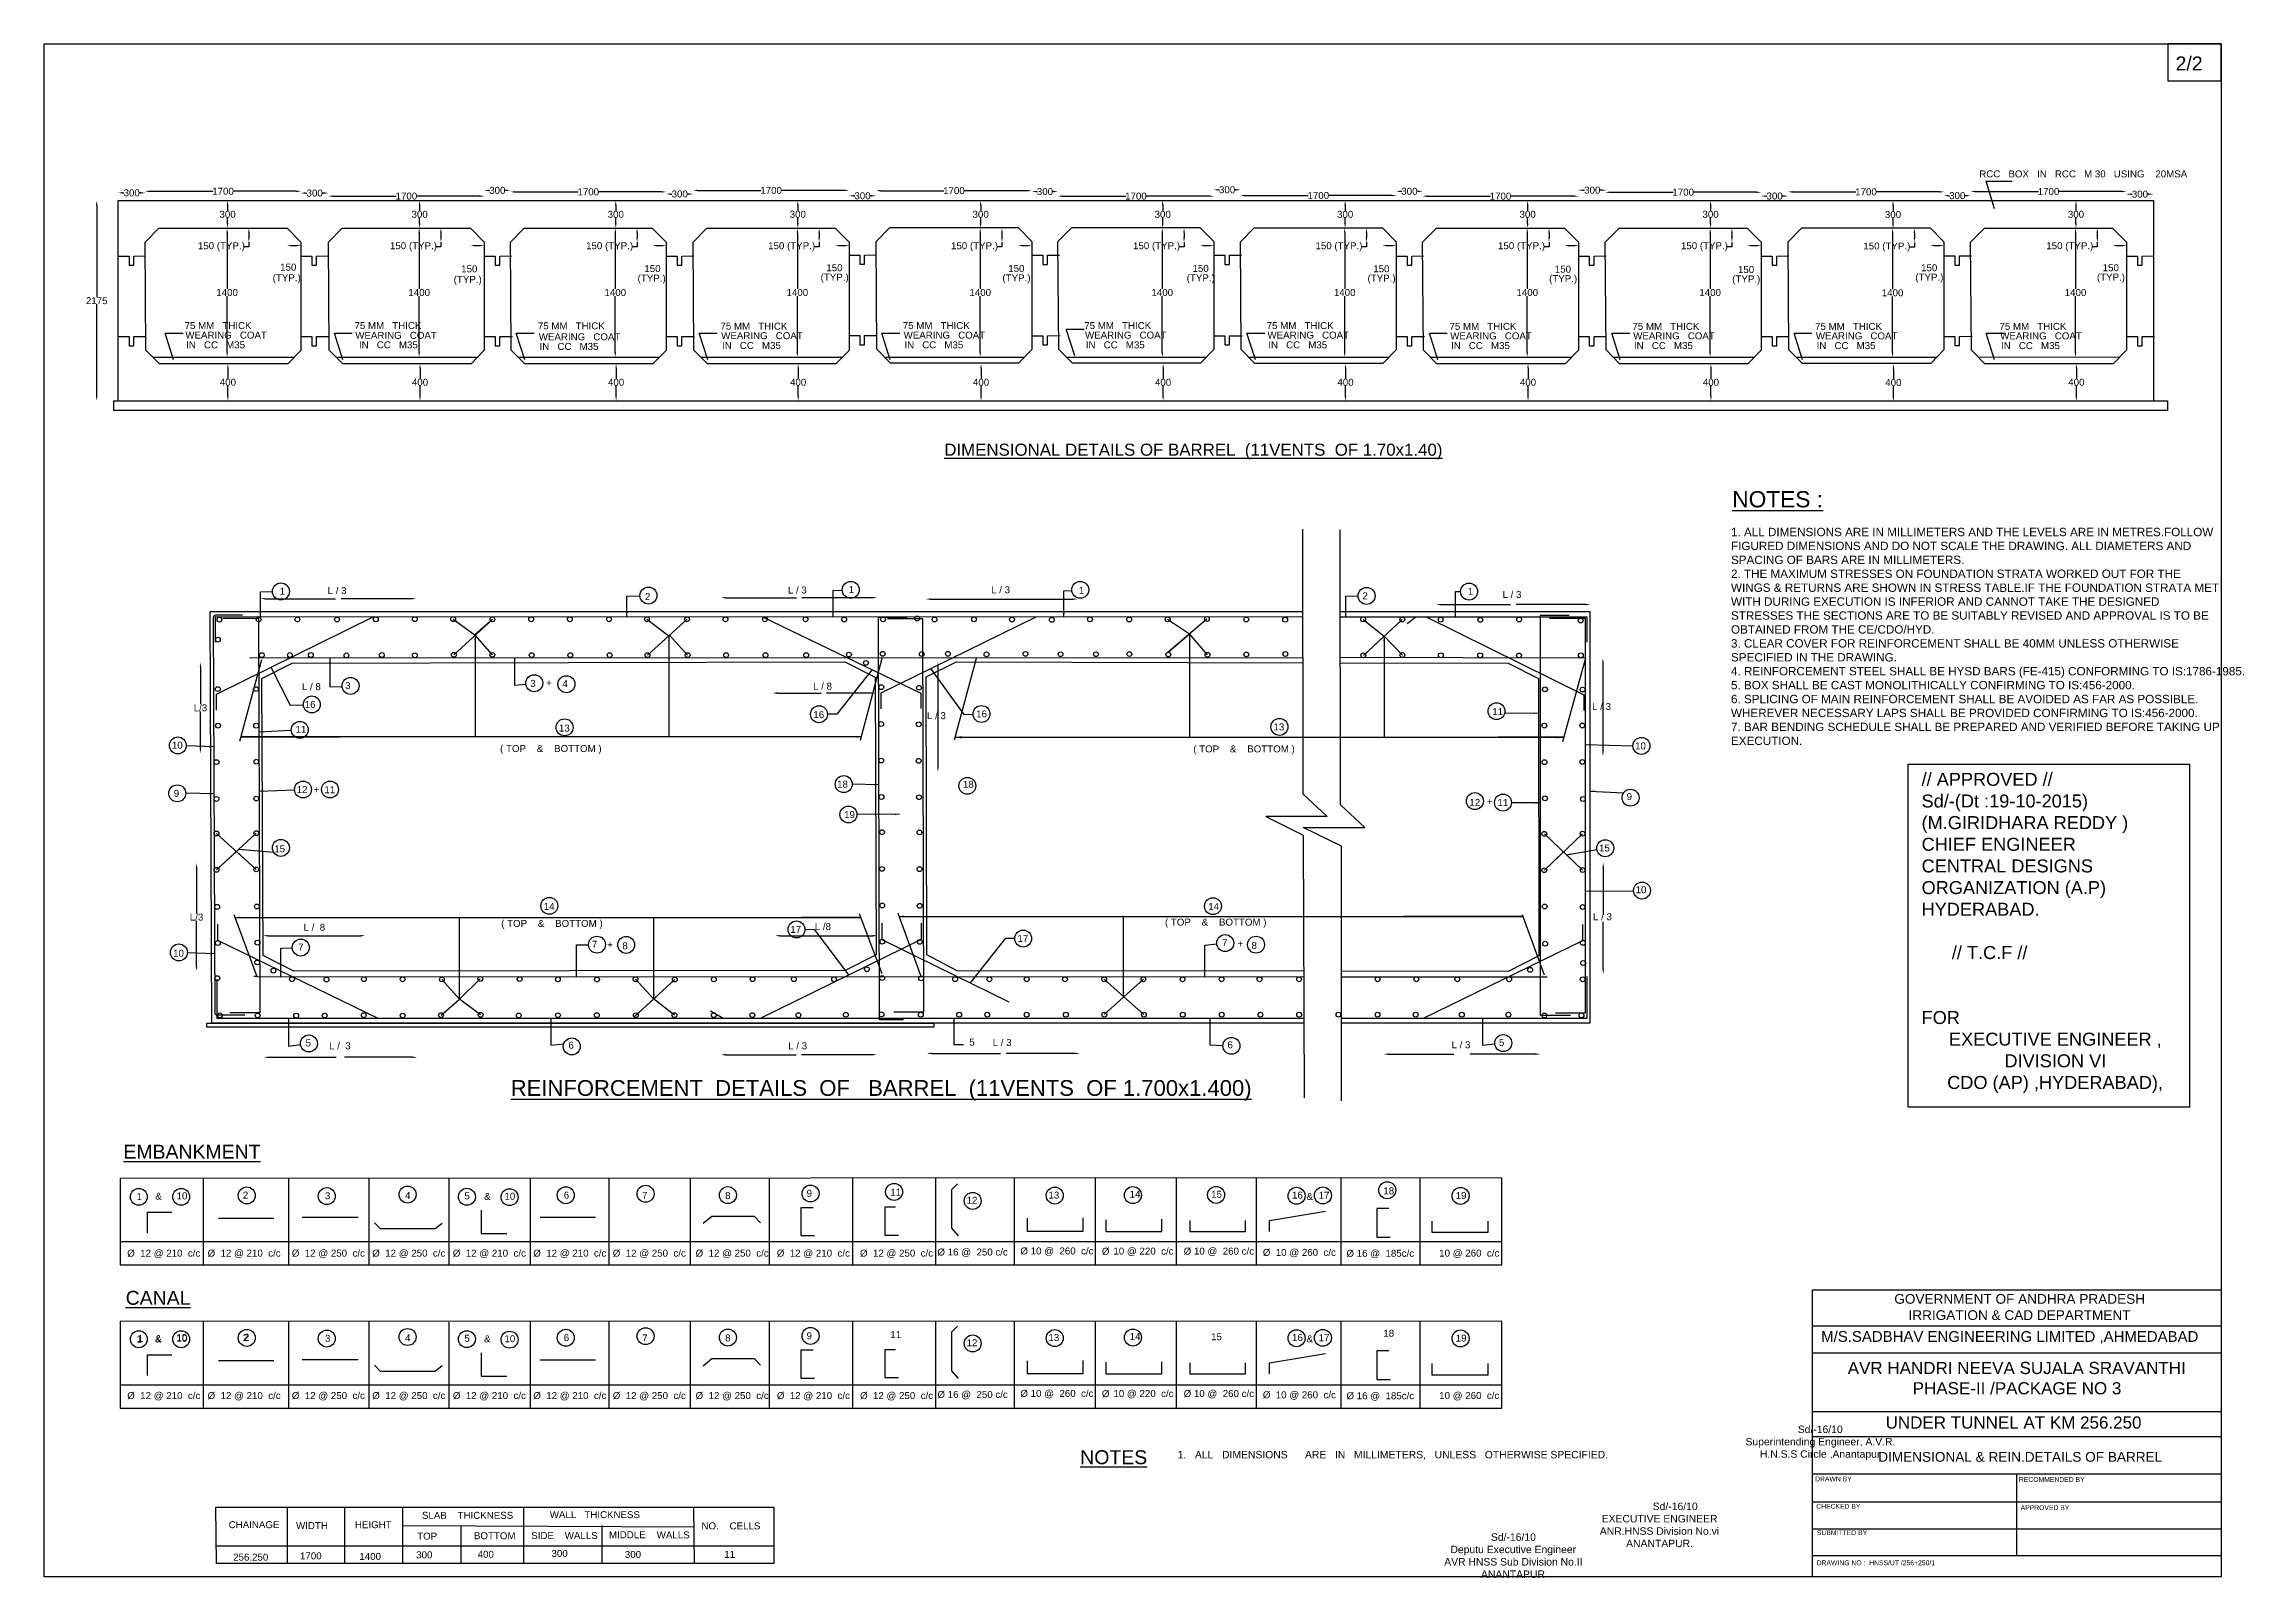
# Model space of a CAD drawing. Header units: inches. Extents: x 33096 to 37838, y -119 to 3188.
import ezdxf

# ---------------------------------------------------------------- set-up
doc = ezdxf.new("R2010")
doc.units = ezdxf.units.IN
doc.header["$MEASUREMENT"] = 0
doc.layers.add('DIMENSIONS', color=255, linetype='Continuous')
doc.layers.add('TEXT', color=1, linetype='Continuous')
doc.styles.get("Standard").update_dxf_attribs({"font": 'arial.ttf', "height": 15})
doc.dimstyles.get("Standard").update_dxf_attribs({"dimtxt": 15, "dimasz": 10, "dimexe": 0.18, "dimexo": 0.0625, "dimgap": 0.09, "dimtad": 0, "dimtih": 1, "dimtoh": 1, "dimdec": 4, "dimzin": 0, "dimdsep": 46, "dimtxsty": 'Standard', "dimcen": 0.09, "dimse1": 1, "dimse2": 1, "dimadec": 0, "dimazin": 0, "dimtfac": 1, "dimtdec": 4, "dimtofl": 0, "dimtmove": 0, "dimatfit": 3, "dimfxl": 1, "dimtolj": 1, "dimtzin": 0, "dimarcsym": 0})

msp = doc.modelspace()

# ---------------------------------------------------------------- texts
at = {"layer": 'DIMENSIONS', "color": 0}
for s, height, p in [('2/2', 30, (37690.28028, 3130.90488)), ('%%UNOTES :', 35, (36734.83794, 2188.96763)), ('DRAWN BY ', 10.486288, (36913.35665, 89.29123)), ('RECOMMENDED BY', 10.4862881, (37352.53295, 88.21596)), ('CHECKED BY ', 10.4862881, (36915.75983, 30.22927)), ('APPROVED BY ', 10.4862881, (37356.30504, 27.38161)), ('SUBMITTED BY ', 10.4862881, (36917.20174, -26.4318)), ('DRAWING NO :  HNSS/UT /256+250/1', 10.4862881, (36916.71637, -91.4681))]:
    msp.add_text(s, height=height, dxfattribs=at).set_placement(p)
at = {"layer": 'DIMENSIONS', "color": 0, "attachment_point": 1}
for s, insert, char_height, width in [('1. ALL DIMENSIONS ARE IN MILLIMETERS AND THE LEVELS ARE IN METRES.FOLLOW FIGURED DIMENSIONS AND DO NOT SCALE THE DRAWING. ALL DIAMETERS AND SPACING OF BARS ARE IN MILLIMETERS. \\P2. THE MAXIMUM STRESSES ON FOUNDATION STRATA WORKED OUT FOR THE WINGS & RETURNS ARE SHOWN IN STRESS TABLE.IF THE FOUNDATION STRATA MET WITH DURING EXECUTION IS INFERIOR AND CANNOT TAKE THE DESIGNED STRESSES THE SECTIONS ARE TO BE SUITABLY REVISED AND APPROVAL IS TO BE OBTAINED FROM THE CE/CDO/HYD. \\P3. CLEAR COVER FOR REINFORCEMENT SHALL BE 40MM UNLESS OTHERWISE SPECIFIED IN THE DRAWING. \\P4. REINFORCEMENT STEEL SHALL BE HYSD BARS (FE-415) CONFORMING TO IS:1786-1985. \\P5. BOX SHALL BE CAST MONOLITHICALLY CONFIRMING TO IS:456-2000. \\P6. SPLICING OF MAIN REINFORCEMENT SHALL BE AVOIDED AS FAR AS POSSIBLE. WHEREVER NECESSARY LAPS SHALL BE PROVIDED CONFIRMING TO IS:456-2000. \\P7. BAR BENDING SCHEDULE SHALL BE PREPARED AND VERIFIED BEFORE TAKING UP EXECUTION. ', (36732.03033, 2144.81421), 18, 1054.1007923), ('// APPROVED // \\PSd/-(Dt :19-10-2015) \\P(M.GIRIDHARA REDDY ) \\PCHIEF ENGINEER  \\PCENTRAL DESIGNS ORGANIZATION (A.P) HYDERABAD.\\P\\P      // T.C.F //  \\P\\P\\PFOR \\P\\pi59.041;EXECUTIVE ENGINEER , \\P\\pi178.57;DIVISION VI \\P\\pi55.231;CDO (AP) ,HYDERABAD),', (37142.79405, 1616.64176), 28, 570.1316075), ('\\pi0.88454;GOVERNMENT OF ANDHRA PRADESH  \\P\\pi31.521;IRRIGATION & CAD DEPARTMENT ', (37083.1226, 493.10439), 20.9725762, 538.3007953), ('M/S.SADBHAV ENGINEERING LIMITED ,AHMEDABAD', (36926.4151, 413.13691), 23.0698338, 962.4839764), ('\\pi76.52;AVR HANDRI NEEVA SUJALA SRAVANTHI  \\P\\pi216.51;PHASE-II /PACKAGE NO 3', (36907.14652, 346.82198), 26.2157202, 878.3181034), ('\\pi115.49;Sd/-16/10\\P\\pi2.8589;Superintending Engineer, A.V.R. \\P\\pi33.844;H.N.S.S Circle ,Anantapur ', (36760.46073, 209.61), 16, 325.8378228), ('UNDER TUNNEL AT KM 256.250 ', (37065.26661, 229.27774), 26.2157202, 878.3181034), ('DIMENSIONAL & REIN.DETAILS OF BARREL ', (37049.37335, 152.54335), 20.9725762, 747.3028888), ('\\pi68.087;           Sd/-16/10\\P\\pi26.373;EXECUTIVE ENGINEER  \\P\\pi22.378;ANR.HNSS Division No.vi \\P\\pi79.11;ANANTAPUR.', (36426.96769, 43.49203), 16, 300.3422303), ('\\pi100.27;Sd/-16/10\\P\\pi12.966;Deputu Executive Engineer \\P\\pi-0.36563;AVR HNSS Sub Division No.II \\P\\pi78.909;ANANTAPUR ', (36114.34749, -22.7955), 16, 295.3887963)]:
    msp.add_mtext(s, dxfattribs=dict(at, insert=insert, char_height=char_height, width=width))
at = {"layer": 'TEXT', "color": 0}
for s, height, p in [('RCC   BOX   IN   RCC   M 30   USING    20MSA', 15, (37267.1211, 2900.26244)), ('150', 15, (33605.07246, 2699.31322)), ('150', 15, (33995.23455, 2695.6162)), ('150', 15, (34390.04965, 2696.1823)), ('150', 15, (34782.25348, 2698.01028)), ('150', 15, (35174.24001, 2696.44899)), ('150', 15, (35571.35594, 2696.60033)), ('150', 15, (35961.02763, 2695.74936)), ('150', 15, (36352.37882, 2694.90161)), ('150', 15, (36747.04607, 2694.0923)), ('150', 15, (37141.72502, 2698.01028)), ('150', 15, (37533.08532, 2698.01028)), ('(TYP.)', 15, (33588.85672, 2676.42187)), ('(TYP.)', 15, (33979.01881, 2672.72486)), ('(TYP.)', 15, (34375.43344, 2675.51619)), ('(TYP.)', 15, (34769.85261, 2677.68172)), ('(TYP.)', 15, (35161.83914, 2676.12043)), ('(TYP.)', 15, (35558.95507, 2676.27177)), ('(TYP.)', 15, (35948.62676, 2675.42081)), ('(TYP.)', 15, (36339.97795, 2674.57305)), ('(TYP.)', 15, (36734.6452, 2673.76375)), ('(TYP.)', 15, (37129.32415, 2677.68172)), ('(TYP.)', 15, (37520.68445, 2677.68172)), ('75 MM   THICK', 15, (33399.04905, 2573.29325)), ('WEARING   COAT', 15, (33400.7575, 2552.81501)), ('75 MM   THICK', 15, (33765.22864, 2573.29325)), ('WEARING   COAT', 15, (33766.93709, 2552.24617)), ('75 MM   THICK', 15, (34160.41242, 2572.55055)), ('WEARING   COAT', 15, (34162.45594, 2549.07785)), ('75 MM   THICK', 15, (34553.96037, 2571.99031)), ('WEARING   COAT', 15, (34555.66882, 2551.51207)), ('75 MM   THICK', 15, (34947.04761, 2573.25417)), ('WEARING   COAT', 15, (34948.75607, 2552.77594)), ('75 MM   THICK', 15, (35338.10381, 2573.25417)), ('WEARING   COAT', 15, (35339.81226, 2552.77594)), ('75 MM   THICK', 15, (35731.31383, 2573.25417)), ('WEARING   COAT', 15, (35733.02229, 2552.77594)), ('75 MM   THICK', 15, (36125.22268, 2571.60997)), ('WEARING   COAT', 15, (36126.93113, 2551.13173)), ('75 MM   THICK', 15, (36519.56656, 2571.60997)), ('WEARING   COAT', 15, (36521.27502, 2551.13173)), ('75 MM   THICK', 15, (36913.21149, 2571.60997)), ('WEARING   COAT', 15, (36914.91994, 2551.13173)), ('75 MM   THICK', 15, (37310.58556, 2571.60997)), ('WEARING   COAT', 15, (37312.29402, 2551.13173)), ('IN   CC   M35', 15, (33402.46595, 2531.76793)), ('IN   CC   M35', 15, (33774.9099, 2531.76793)), ('IN   CC   M35', 15, (34164.1644, 2528.33452)), ('IN   CC   M35', 15, (34557.37727, 2530.46499)), ('IN   CC   M35', 15, (34950.46452, 2531.72885)), ('IN   CC   M35', 15, (35341.52072, 2531.72885)), ('IN   CC   M35', 15, (35734.73074, 2531.72885)), ('IN   CC   M35', 15, (36128.63958, 2530.08465)), ('IN   CC   M35', 15, (36522.98347, 2530.08465)), ('IN   CC   M35', 15, (36916.62839, 2530.08465)), ('IN   CC   M35', 15, (37314.00247, 2530.08465)), ('%%UDIMENSIONAL DETAILS OF BARREL  (11VENTS  OF 1.70x1.40)', 26, (35036.40374, 2300.26268)), ('1', 15, (33604.0321, 2000.62961)), ('L / 3', 15, (33707.35458, 2002.10248)), ('2', 15, (34391.21374, 1989.09478)), ('L / 3', 15, (34699.32994, 2003.1894)), ('1', 15, (34830.25268, 2004.43487)), ('L / 3', 15, (35137.40377, 2003.71677)), ('1', 15, (35326.29033, 2002.6174)), ('2', 15, (35937.65562, 1990.81473)), ('1', 15, (36164.74007, 2000.4132)), ('L / 3', 15, (36239.59195, 1993.84583)), ('L / 8', 15, (33651.91794, 1794.93417)), ('3', 15, (33745.16712, 1797.45156)), ('3', 15, (34144.06919, 1802.02705)), ('+', 15, (34178.18736, 1803.2022)), ('4', 15, (34213.48202, 1801.43948)), ('L / 8', 15, (34753.63103, 1795.82394)), ('16', 15, (33658.21856, 1756.544)), ('11', 15, (36217.59798, 1741.10275)), ('L / 3', 15, (36432.6198, 1752.08469)), ('11', 15, (33638.06242, 1702.91834)), ('13', 15, (34205.83485, 1705.66446)), ('16', 15, (34754.29855, 1734.61945)), ('L / 3', 15, (34999.16091, 1732.40949)), ('16', 15, (35105.16199, 1736.22967)), ('13', 15, (35745.99901, 1708.09805)), ('10', 15, (33371.7067, 1668.72556)), ('( TOP    &    BOTTOM )', 15, (34079.08524, 1661.53952)), ('( TOP    &    BOTTOM )', 15, (35572.99247, 1660.73542)), ('10', 15, (36525.25801, 1667.26556)), ('9', 15, (33375.73282, 1564.96943)), ('12', 15, (33640.7016, 1573.26185)), ('+', 15, (33677.14704, 1572.82324)), ('11', 15, (33700.41944, 1572.82324)), ('18', 15, (34805.45306, 1584.80653)), ('18', 15, (35076.64599, 1584.38638)), ('9', 15, (36507.0266, 1558.00133)), ('19', 15, (34820.5334, 1519.06208)), ('12', 15, (36168.1353, 1545.55524)), ('+', 15, (36205.94158, 1547.30354)), ('11', 15, (36228.69537, 1545.20557)), ('15', 15, (33592.30995, 1445.42035)), ('15', 15, (36447.64248, 1447.15937)), ('14', 15, (34173.33782, 1321.2778)), ('14', 15, (35605.28719, 1320.90089)), ('10', 15, (36526.42367, 1357.16377)), ('L /  8', 15, (33655.39761, 1276.18287)), ('( TOP    &    BOTTOM )', 15, (34081.35671, 1284.53174)), ('17', 15, (34704.66205, 1271.63661)), ('L /8', 15, (34757.27727, 1277.9891)), ('( TOP    &    BOTTOM )', 15, (35512.08386, 1287.37878)), ('L / 3', 15, (36434.68907, 1298.98584)), ('10', 15, (33374.27383, 1220.25537)), ('7', 15, (33643.82854, 1233.62645)), ('7', 15, (34276.947, 1239.52416)), ('+', 15, (34310.06408, 1238.57903)), ('8', 15, (34342.70805, 1236.21621)), ('17', 15, (35194.15208, 1252.1794)), ('7', 15, (35635.02673, 1243.05124)), ('+', 15, (35668.35553, 1241.00256)), ('8', 15, (35698.60782, 1236.90521)), ('5', 15, (35090.37928, 1028.5293)), ('L / 3', 15, (35140.8076, 1027.90535)), ('5', 15, (33659.83268, 1027.05518)), ('L /  3', 15, (33710.53912, 1020.71803)), ('6', 15, (34226.37054, 1022.04899)), ('L / 3', 15, (34699.99621, 1020.72781)), ('6', 15, (35646.77329, 1022.90074)), ('L / 3', 15, (36129.67421, 1022.97327)), ('5', 15, (36231.76954, 1027.93856)), ('%%UREINFORCEMENT  DETAILS  OF   BARREL  (11VENTS  OF 1.700x1.400)', 34, (34102.03051, 920.32484)), ('%%UEMBANKMENT', 30, (33267.14905, 784.95491)), ('&', 15, (33335.87821, 696.58546)), ('10', 15, (33381.72564, 697.23736)), ('2', 15, (33524.54828, 699.0035)), ('3', 15, (33701.64662, 697.33466)), ('4', 15, (33874.31294, 698.12843)), ('5', 15, (34002.12448, 697.29401)), ('10', 15, (34088.45408, 696.42691)), ('6', 15, (34216.26562, 698.93017)), ('7', 15, (34385.20647, 698.12048)), ('8', 15, (34564.10794, 698.11492)), ('9', 15, (34739.68801, 702.7122)), ('11', 15, (34920.24373, 705.2394)), ('13', 15, (35260.91778, 698.95416)), ('14', 15, (35436.02127, 701.06336)), ('15', 15, (35611.59064, 700.66211)), ('16', 15, (35785.91022, 698.98212)), ('17', 15, (35843.13304, 698.56491)), ('18', 15, (35982.77894, 708.16556)), ('19', 15, (36138.68871, 697.74169)), ('1', 15, (33295.415, 695.60762)), ('&', 15, (34044.59717, 696.00969)), ('12', 15, (35084.5347, 687.70541)), ('&', 15, (35817.23659, 696.06164)), ('Ø  12 @ 210  c/c', 15, (33275.46189, 573.78237)), ('Ø  12 @ 210  c/c', 15, (33448.61442, 573.78237)), ('Ø  12 @ 250  c/c', 15, (33630.20187, 573.78237)), ('Ø  12 @ 250  c/c', 15, (33803.5768, 573.78237)), ('Ø  12 @ 210  c/c', 15, (33977.23512, 573.78237)), ('Ø  12 @ 210  c/c', 15, (34150.60006, 573.78237)), ('Ø  12 @ 250  c/c', 15, (34321.9233, 573.78237)), ('Ø  12 @ 250  c/c', 15, (34500.45031, 573.78237)), ('Ø  12 @ 210  c/c', 15, (34675.57016, 573.78237)), ('Ø  12 @ 250  c/c', 15, (34854.81105, 573.78237)), ('Ø 16 @  250 c/c', 15, (35021.6637, 576.2)), ('Ø 10 @  260  c/c', 15, (35200.49083, 578.48156)), ('Ø', 15, (35376.16981, 577.86156)), ('10 @ 220  c/c', 15, (35400.97138, 578.17917)), ('Ø 10 @  260 c/c ', 15, (35552.39642, 578.16215)), ('Ø  10 @ 260  c/c ', 15, (35722.95629, 575.46505)), ('Ø 16 @  185c/c', 15, (35903.24453, 573.42467)), ('10 @ 260  c/c', 15, (36103.10091, 573.88573)), ('%%UCANAL', 30, (33272.08204, 469.971)), ('1', 15, (33295.415, 388.52203)), ('1', 15, (33297.92952, 389.94477)), ('&', 15, (33335.00836, 388.71021)), ('&', 15, (33335.87821, 389.49987)), ('10', 15, (33381.5629, 392.00237)), ('10', 15, (33381.72564, 390.15177)), ('2', 15, (33524.54828, 391.91791)), ('2', 15, (33526.99431, 392.41389)), ('3', 15, (33701.64662, 390.24907)), ('4', 15, (33874.31294, 391.04284)), ('5', 15, (34002.12448, 390.20841)), ('&', 15, (34044.59717, 388.9241)), ('10', 15, (34088.45408, 389.34131)), ('6', 15, (34216.26562, 391.84457)), ('7', 15, (34385.20647, 391.03488)), ('8', 15, (34564.10794, 391.02932)), ('9', 15, (34739.68801, 395.6266)), ('11', 15, (34920.24373, 398.15381)), ('12', 15, (35084.5347, 380.61981)), ('13', 15, (35260.91778, 391.86857)), ('14', 15, (35436.02127, 393.97776)), ('15', 15, (35611.59064, 393.57652)), ('16', 15, (35785.91022, 391.89652)), ('&', 15, (35817.23659, 388.97605)), ('17', 15, (35843.13304, 391.47932)), ('18', 15, (35982.77894, 401.07997)), ('19', 15, (36138.68871, 390.65609)), ('Ø 16 @  250 c/c', 15, (35021.6637, 269.11441)), ('Ø 10 @  260  c/c', 15, (35200.49083, 271.39596)), ('Ø', 15, (35376.16981, 270.77596)), ('10 @ 220  c/c', 15, (35400.97138, 271.09357)), ('Ø 10 @  260 c/c ', 15, (35552.39642, 271.07655)), ('Ø  12 @ 210  c/c', 15, (33275.46189, 266.69677)), ('Ø  12 @ 210  c/c', 15, (33448.61442, 266.69677)), ('Ø  12 @ 250  c/c', 15, (33630.20187, 266.69677)), ('Ø  12 @ 250  c/c', 15, (33803.5768, 266.69677)), ('Ø  12 @ 210  c/c', 15, (33977.23512, 266.69677)), ('Ø  12 @ 210  c/c', 15, (34150.60006, 266.69677)), ('Ø  12 @ 250  c/c', 15, (34321.9233, 266.69677)), ('Ø  12 @ 250  c/c', 15, (34500.45031, 266.69677)), ('Ø  12 @ 210  c/c', 15, (34675.57016, 266.69677)), ('Ø  12 @ 250  c/c', 15, (34854.81105, 266.69677)), ('Ø  10 @ 260  c/c ', 15, (35722.95629, 268.37946)), ('Ø 16 @  185c/c', 15, (35903.24453, 266.33908)), ('10 @ 260  c/c', 15, (36103.10091, 266.80014)), ('%%UNOTES', 30, (35329.46568, 126.36198)), ('1.   ALL   DIMENSIONS      ARE   IN   MILLIMETERS,   UNLESS   OTHERWISE SPECIFIED.', 16, (35539.4043, 138.95496)), ('CHAINAGE', 15, (33494.092, -11.5317)), ('WIDTH', 15, (33639.29467, -13.64244)), ('HEIGHT', 15, (33766.11939, -11.70217)), ('SLAB    THICKNESS', 15, (33910.61817, 8.57586)), ('WALL   THICKNESS', 15, (34186.18982, 10.00638)), ('NO.    CELLS', 15, (34513.15567, -14.17728)), ('TOP', 15, (33900.29742, -36.30545)), ('BOTTOM', 15, (34022.72585, -35.41929)), ('SIDE    WALLS', 15, (34146.24631, -34.94957)), ('MIDDLE', 15, (34313.70435, -33.31618)), ('WALLS', 15, (34416.59115, -33.68853)), ('256.250', 15, (33503.73856, -81.58366)), ('1700', 15, (33647.89568, -78.8101)), ('1400', 15, (33775.80333, -79.87148)), ('300', 15, (33898.34844, -76.54322)), ('400', 15, (34030.70885, -75.38359)), ('300', 15, (34189.9064, -73.53456)), ('300', 15, (34347.98287, -75.60699)), ('11', 15, (34562.18134, -75.60699))]:
    msp.add_text(s, height=height, dxfattribs=at).set_placement(p)

# ---------------------------------------------------------------- blocks, each defined once
blk = doc.blocks.new('*D1')
at = {"layer": 'Defpoints', "color": 0, "transparency": 16777216}
for p in [(33256.2, 2850.2), (33209.7, 2418.6), (33256.2, 2418.6)]:
    blk.add_point(p, dxfattribs=at)
at = {"layer": 'DIMENSIONS', "color": 0, "lineweight": -2, "transparency": 16777216}
for p, q in [((33209.7, 2840.2), (33209.7, 2642.1)), ((33209.7, 2428.6), (33209.7, 2626.6))]:
    blk.add_line(p, q, dxfattribs=at)
at = {"layer": 'DIMENSIONS', "color": 0, "transparency": 16777216}
for points in [[(33208.1, 2840.2), (33211.4, 2840.2), (33209.7, 2850.2)], [(33208.1, 2428.6), (33211.4, 2428.6), (33209.7, 2418.6)]]:
    blk.add_solid(points, dxfattribs=at)
at = {"layer": 'DIMENSIONS', "color": 0, "transparency": 16777216, "insert": (33209.7, 2634.4), "char_height": 15, "attachment_point": 5}
blk.add_mtext('\\A1;2175', dxfattribs=at)
blk = doc.blocks.new('*D2')
at = {"layer": 'Defpoints', "color": 0, "transparency": 16777216}
for p in [(33256.2, 2850.2), (33314, 2866.9), (33314, 2760.3)]:
    blk.add_point(p, dxfattribs=at)
at = {"layer": 'DIMENSIONS', "color": 0, "lineweight": -2, "transparency": 16777216}
for p, q in [((33266.2, 2866.9), (33268.4, 2866.9)), ((33304, 2866.9), (33301.7, 2866.9))]:
    blk.add_line(p, q, dxfattribs=at)
at = {"layer": 'DIMENSIONS', "color": 0, "transparency": 16777216}
for points in [[(33266.2, 2868.6), (33266.2, 2865.2), (33256.2, 2866.9)], [(33304, 2868.6), (33304, 2865.2), (33314, 2866.9)]]:
    blk.add_solid(points, dxfattribs=at)
at = {"layer": 'DIMENSIONS', "color": 0, "transparency": 16777216, "insert": (33285.1, 2866.9), "char_height": 15, "attachment_point": 5}
blk.add_mtext('\\A1;300', dxfattribs=at)
blk = doc.blocks.new('*D3')
at = {"layer": 'Defpoints', "color": 0, "transparency": 16777216}
for p in [(33649.9, 2870.3), (33314, 2760.3), (33649.9, 2760.3)]:
    blk.add_point(p, dxfattribs=at)
at = {"layer": 'DIMENSIONS', "color": 0, "lineweight": -2, "transparency": 16777216}
for p, q in [((33324, 2870.3), (33460.2, 2870.3)), ((33639.9, 2870.3), (33503.7, 2870.3))]:
    blk.add_line(p, q, dxfattribs=at)
at = {"layer": 'DIMENSIONS', "color": 0, "transparency": 16777216}
for points in [[(33324, 2872), (33324, 2868.6), (33314, 2870.3)], [(33639.9, 2872), (33639.9, 2868.6), (33649.9, 2870.3)]]:
    blk.add_solid(points, dxfattribs=at)
at = {"layer": 'DIMENSIONS', "color": 0, "transparency": 16777216, "insert": (33481.9, 2870.3), "char_height": 15, "attachment_point": 5}
blk.add_mtext('\\A1;1700', dxfattribs=at)
blk = doc.blocks.new('*D4')
at = {"layer": 'Defpoints', "color": 0, "transparency": 16777216}
for p in [(33709.1, 2866.4), (33649.9, 2760.3), (33709.1, 2760.3)]:
    blk.add_point(p, dxfattribs=at)
at = {"layer": 'DIMENSIONS', "color": 0, "lineweight": -2, "transparency": 16777216}
for p, q in [((33659.9, 2866.4), (33662.9, 2866.4)), ((33699.1, 2866.4), (33696.1, 2866.4))]:
    blk.add_line(p, q, dxfattribs=at)
at = {"layer": 'DIMENSIONS', "color": 0, "transparency": 16777216}
for points in [[(33659.9, 2868.1), (33659.9, 2864.7), (33649.9, 2866.4)], [(33699.1, 2868.1), (33699.1, 2864.7), (33709.1, 2866.4)]]:
    blk.add_solid(points, dxfattribs=at)
at = {"layer": 'DIMENSIONS', "color": 0, "transparency": 16777216, "insert": (33679.5, 2866.4), "char_height": 15, "attachment_point": 5}
blk.add_mtext('\\A1;300', dxfattribs=at)
blk = doc.blocks.new('*D5')
at = {"layer": 'Defpoints', "color": 0, "transparency": 16777216}
for p in [(34045, 2859.9), (33709.1, 2760.3), (34045, 2760.3)]:
    blk.add_point(p, dxfattribs=at)
at = {"layer": 'DIMENSIONS', "color": 0, "lineweight": -2, "transparency": 16777216}
for p, q in [((33719.1, 2859.9), (33855.3, 2859.9)), ((34035, 2859.9), (33898.8, 2859.9))]:
    blk.add_line(p, q, dxfattribs=at)
at = {"layer": 'DIMENSIONS', "color": 0, "transparency": 16777216}
for points in [[(33719.1, 2861.5), (33719.1, 2858.2), (33709.1, 2859.9)], [(34035, 2861.5), (34035, 2858.2), (34045, 2859.9)]]:
    blk.add_solid(points, dxfattribs=at)
at = {"layer": 'DIMENSIONS', "color": 0, "transparency": 16777216, "insert": (33877.1, 2859.9), "char_height": 15, "attachment_point": 5}
blk.add_mtext('\\A1;1700', dxfattribs=at)
blk = doc.blocks.new('*D6')
at = {"layer": 'Defpoints', "color": 0, "transparency": 16777216}
for p in [(34101.2, 2872.2), (34045, 2760.3), (34101.2, 2760.3)]:
    blk.add_point(p, dxfattribs=at)
at = {"layer": 'DIMENSIONS', "color": 0, "lineweight": -2, "transparency": 16777216}
for p, q in [((34055, 2872.2), (34056.5, 2872.2)), ((34091.2, 2872.2), (34089.7, 2872.2))]:
    blk.add_line(p, q, dxfattribs=at)
at = {"layer": 'DIMENSIONS', "color": 0, "transparency": 16777216}
for points in [[(34055, 2873.9), (34055, 2870.6), (34045, 2872.2)], [(34091.2, 2873.9), (34091.2, 2870.6), (34101.2, 2872.2)]]:
    blk.add_solid(points, dxfattribs=at)
at = {"layer": 'DIMENSIONS', "color": 0, "transparency": 16777216, "insert": (34073.1, 2872.2), "char_height": 15, "attachment_point": 5}
blk.add_mtext('\\A1;300', dxfattribs=at)
blk = doc.blocks.new('*D7')
at = {"layer": 'Defpoints', "color": 0, "transparency": 16777216}
for p in [(34437.1, 2868.9), (34101.2, 2760.3), (34437.1, 2760.3)]:
    blk.add_point(p, dxfattribs=at)
at = {"layer": 'DIMENSIONS', "color": 0, "lineweight": -2, "transparency": 16777216}
for p, q in [((34111.2, 2868.9), (34247.4, 2868.9)), ((34427.1, 2868.9), (34290.9, 2868.9))]:
    blk.add_line(p, q, dxfattribs=at)
at = {"layer": 'DIMENSIONS', "color": 0, "transparency": 16777216}
for points in [[(34111.2, 2870.6), (34111.2, 2867.3), (34101.2, 2868.9)], [(34427.1, 2870.6), (34427.1, 2867.3), (34437.1, 2868.9)]]:
    blk.add_solid(points, dxfattribs=at)
at = {"layer": 'DIMENSIONS', "color": 0, "transparency": 16777216, "insert": (34269.1, 2868.9), "char_height": 15, "attachment_point": 5}
blk.add_mtext('\\A1;1700', dxfattribs=at)
blk = doc.blocks.new('*D8')
at = {"layer": 'Defpoints', "color": 0, "transparency": 16777216}
for p in [(34495.2, 2864.4), (34437.1, 2760.3), (34495.2, 2760.3)]:
    blk.add_point(p, dxfattribs=at)
at = {"layer": 'DIMENSIONS', "color": 0, "lineweight": -2, "transparency": 16777216}
for p, q in [((34447.1, 2864.4), (34449.5, 2864.4)), ((34485.2, 2864.4), (34482.8, 2864.4))]:
    blk.add_line(p, q, dxfattribs=at)
at = {"layer": 'DIMENSIONS', "color": 0, "transparency": 16777216}
for points in [[(34447.1, 2866), (34447.1, 2862.7), (34437.1, 2864.4)], [(34485.2, 2866), (34485.2, 2862.7), (34495.2, 2864.4)]]:
    blk.add_solid(points, dxfattribs=at)
at = {"layer": 'DIMENSIONS', "color": 0, "transparency": 16777216, "insert": (34466.2, 2864.4), "char_height": 15, "attachment_point": 5}
blk.add_mtext('\\A1;300', dxfattribs=at)
blk = doc.blocks.new('*D9')
at = {"layer": 'Defpoints', "color": 0, "transparency": 16777216}
for p in [(34831.1, 2872.2), (34495.2, 2760.3), (34831.1, 2760.3)]:
    blk.add_point(p, dxfattribs=at)
at = {"layer": 'DIMENSIONS', "color": 0, "lineweight": -2, "transparency": 16777216}
for p, q in [((34505.2, 2872.2), (34641.4, 2872.2)), ((34821.1, 2872.2), (34684.9, 2872.2))]:
    blk.add_line(p, q, dxfattribs=at)
at = {"layer": 'DIMENSIONS', "color": 0, "transparency": 16777216}
for points in [[(34505.2, 2873.8), (34505.2, 2870.5), (34495.2, 2872.2)], [(34821.1, 2873.8), (34821.1, 2870.5), (34831.1, 2872.2)]]:
    blk.add_solid(points, dxfattribs=at)
at = {"layer": 'DIMENSIONS', "color": 0, "transparency": 16777216, "insert": (34663.2, 2872.2), "char_height": 15, "attachment_point": 5}
blk.add_mtext('\\A1;1700', dxfattribs=at)
blk = doc.blocks.new('*D10')
at = {"layer": 'Defpoints', "color": 0, "transparency": 16777216}
for p in [(34889.3, 2860.5), (34831.1, 2760.3), (34889.3, 2760.7)]:
    blk.add_point(p, dxfattribs=at)
at = {"layer": 'DIMENSIONS', "color": 0, "lineweight": -2, "transparency": 16777216}
for p, q in [((34841.1, 2860.5), (34843.6, 2860.5)), ((34879.3, 2860.5), (34876.9, 2860.5))]:
    blk.add_line(p, q, dxfattribs=at)
at = {"layer": 'DIMENSIONS', "color": 0, "transparency": 16777216}
for points in [[(34841.1, 2862.2), (34841.1, 2858.8), (34831.1, 2860.5)], [(34879.3, 2862.2), (34879.3, 2858.8), (34889.3, 2860.5)]]:
    blk.add_solid(points, dxfattribs=at)
at = {"layer": 'DIMENSIONS', "color": 0, "transparency": 16777216, "insert": (34860.2, 2860.5), "char_height": 15, "attachment_point": 5}
blk.add_mtext('\\A1;300', dxfattribs=at)
blk = doc.blocks.new('*D11')
at = {"layer": 'Defpoints', "color": 0, "transparency": 16777216}
for p in [(35225.2, 2871.5), (34889.3, 2762.3), (35225.2, 2762.3)]:
    blk.add_point(p, dxfattribs=at)
at = {"layer": 'DIMENSIONS', "color": 0, "lineweight": -2, "transparency": 16777216}
for p, q in [((34899.3, 2871.5), (35035.5, 2871.5)), ((35215.2, 2871.5), (35079, 2871.5))]:
    blk.add_line(p, q, dxfattribs=at)
at = {"layer": 'DIMENSIONS', "color": 0, "transparency": 16777216}
for points in [[(34899.3, 2873.2), (34899.3, 2869.9), (34889.3, 2871.5)], [(35215.2, 2873.2), (35215.2, 2869.9), (35225.2, 2871.5)]]:
    blk.add_solid(points, dxfattribs=at)
at = {"layer": 'DIMENSIONS', "color": 0, "transparency": 16777216, "insert": (35057.3, 2871.5), "char_height": 15, "attachment_point": 5}
blk.add_mtext('\\A1;1700', dxfattribs=at)
blk = doc.blocks.new('*D12')
at = {"layer": 'Defpoints', "color": 0, "transparency": 16777216}
for p in [(35281.5, 2869.6), (35225.2, 2762.3), (35281.5, 2761.9)]:
    blk.add_point(p, dxfattribs=at)
at = {"layer": 'DIMENSIONS', "color": 0, "lineweight": -2, "transparency": 16777216}
for p, q in [((35235.2, 2869.6), (35236.7, 2869.6)), ((35271.5, 2869.6), (35270, 2869.6))]:
    blk.add_line(p, q, dxfattribs=at)
at = {"layer": 'DIMENSIONS', "color": 0, "transparency": 16777216}
for points in [[(35235.2, 2871.3), (35235.2, 2868), (35225.2, 2869.6)], [(35271.5, 2871.3), (35271.5, 2868), (35281.5, 2869.6)]]:
    blk.add_solid(points, dxfattribs=at)
at = {"layer": 'DIMENSIONS', "color": 0, "transparency": 16777216, "insert": (35253.4, 2869.6), "char_height": 15, "attachment_point": 5}
blk.add_mtext('\\A1;300', dxfattribs=at)
blk = doc.blocks.new('*D13')
at = {"layer": 'Defpoints', "color": 0, "transparency": 16777216}
for p in [(35617.4, 2859.8), (35281.5, 2761.9), (35617.4, 2761.8)]:
    blk.add_point(p, dxfattribs=at)
at = {"layer": 'DIMENSIONS', "color": 0, "lineweight": -2, "transparency": 16777216}
for p, q in [((35291.5, 2859.8), (35427.7, 2859.8)), ((35607.4, 2859.8), (35471.2, 2859.8))]:
    blk.add_line(p, q, dxfattribs=at)
at = {"layer": 'DIMENSIONS', "color": 0, "transparency": 16777216}
for points in [[(35291.5, 2861.5), (35291.5, 2858.1), (35281.5, 2859.8)], [(35607.4, 2861.5), (35607.4, 2858.1), (35617.4, 2859.8)]]:
    blk.add_solid(points, dxfattribs=at)
at = {"layer": 'DIMENSIONS', "color": 0, "transparency": 16777216, "insert": (35449.5, 2859.8), "char_height": 15, "attachment_point": 5}
blk.add_mtext('\\A1;1700', dxfattribs=at)
blk = doc.blocks.new('*D14')
at = {"layer": 'Defpoints', "color": 0, "transparency": 16777216}
for p in [(35674.6, 2873.5), (35617.4, 2761.8), (35674.6, 2761.5)]:
    blk.add_point(p, dxfattribs=at)
at = {"layer": 'DIMENSIONS', "color": 0, "lineweight": -2, "transparency": 16777216}
for p, q in [((35627.4, 2873.5), (35629.4, 2873.5)), ((35664.6, 2873.5), (35662.6, 2873.5))]:
    blk.add_line(p, q, dxfattribs=at)
at = {"layer": 'DIMENSIONS', "color": 0, "transparency": 16777216}
for points in [[(35627.4, 2875.1), (35627.4, 2871.8), (35617.4, 2873.5)], [(35664.6, 2875.1), (35664.6, 2871.8), (35674.6, 2873.5)]]:
    blk.add_solid(points, dxfattribs=at)
at = {"layer": 'DIMENSIONS', "color": 0, "transparency": 16777216, "insert": (35646, 2873.5), "char_height": 15, "attachment_point": 5}
blk.add_mtext('\\A1;300', dxfattribs=at)
blk = doc.blocks.new('*D15')
at = {"layer": 'Defpoints', "color": 0, "transparency": 16777216}
for p in [(36010.5, 2861.1), (35674.6, 2761.5), (36010.5, 2761.5)]:
    blk.add_point(p, dxfattribs=at)
at = {"layer": 'DIMENSIONS', "color": 0, "lineweight": -2, "transparency": 16777216}
for p, q in [((35684.6, 2861.1), (35820.8, 2861.1)), ((36000.5, 2861.1), (35864.3, 2861.1))]:
    blk.add_line(p, q, dxfattribs=at)
at = {"layer": 'DIMENSIONS', "color": 0, "transparency": 16777216}
for points in [[(35684.6, 2862.8), (35684.6, 2859.4), (35674.6, 2861.1)], [(36000.5, 2862.8), (36000.5, 2859.4), (36010.5, 2861.1)]]:
    blk.add_solid(points, dxfattribs=at)
at = {"layer": 'DIMENSIONS', "color": 0, "transparency": 16777216, "insert": (35842.6, 2861.1), "char_height": 15, "attachment_point": 5}
blk.add_mtext('\\A1;1700', dxfattribs=at)
blk = doc.blocks.new('*D16')
at = {"layer": 'Defpoints', "color": 0, "transparency": 16777216}
for p in [(36067.3, 2870.2), (36010.5, 2761.5), (36067.3, 2760.7)]:
    blk.add_point(p, dxfattribs=at)
at = {"layer": 'DIMENSIONS', "color": 0, "lineweight": -2, "transparency": 16777216}
for p, q in [((36020.5, 2870.2), (36022.3, 2870.2)), ((36057.3, 2870.2), (36055.5, 2870.2))]:
    blk.add_line(p, q, dxfattribs=at)
at = {"layer": 'DIMENSIONS', "color": 0, "transparency": 16777216}
for points in [[(36020.5, 2871.9), (36020.5, 2868.5), (36010.5, 2870.2)], [(36057.3, 2871.9), (36057.3, 2868.5), (36067.3, 2870.2)]]:
    blk.add_solid(points, dxfattribs=at)
at = {"layer": 'DIMENSIONS', "color": 0, "transparency": 16777216, "insert": (36038.9, 2870.2), "char_height": 15, "attachment_point": 5}
blk.add_mtext('\\A1;300', dxfattribs=at)
blk = doc.blocks.new('*D17')
at = {"layer": 'Defpoints', "color": 0, "transparency": 16777216}
for p in [(36403.2, 2859.7), (36067.3, 2760.7), (36403.2, 2760.7)]:
    blk.add_point(p, dxfattribs=at)
at = {"layer": 'DIMENSIONS', "color": 0, "lineweight": -2, "transparency": 16777216}
for p, q in [((36077.3, 2859.7), (36213.5, 2859.7)), ((36393.2, 2859.7), (36257, 2859.7))]:
    blk.add_line(p, q, dxfattribs=at)
at = {"layer": 'DIMENSIONS', "color": 0, "transparency": 16777216}
for points in [[(36077.3, 2861.4), (36077.3, 2858.1), (36067.3, 2859.7)], [(36393.2, 2861.4), (36393.2, 2858.1), (36403.2, 2859.7)]]:
    blk.add_solid(points, dxfattribs=at)
at = {"layer": 'DIMENSIONS', "color": 0, "transparency": 16777216, "insert": (36235.2, 2859.7), "char_height": 15, "attachment_point": 5}
blk.add_mtext('\\A1;1700', dxfattribs=at)
blk = doc.blocks.new('*D18')
at = {"layer": 'Defpoints', "color": 0, "transparency": 16777216}
for p in [(36463.1, 2872.7), (36403.2, 2760.7), (36463.1, 2762.8)]:
    blk.add_point(p, dxfattribs=at)
at = {"layer": 'DIMENSIONS', "color": 0, "lineweight": -2, "transparency": 16777216}
for p, q in [((36413.2, 2872.7), (36416.5, 2872.7)), ((36453.1, 2872.7), (36449.8, 2872.7))]:
    blk.add_line(p, q, dxfattribs=at)
at = {"layer": 'DIMENSIONS', "color": 0, "transparency": 16777216}
for points in [[(36413.2, 2874.4), (36413.2, 2871.1), (36403.2, 2872.7)], [(36453.1, 2874.4), (36453.1, 2871.1), (36463.1, 2872.7)]]:
    blk.add_solid(points, dxfattribs=at)
at = {"layer": 'DIMENSIONS', "color": 0, "transparency": 16777216, "insert": (36433.1, 2872.7), "char_height": 15, "attachment_point": 5}
blk.add_mtext('\\A1;300', dxfattribs=at)
blk = doc.blocks.new('*D19')
at = {"layer": 'Defpoints', "color": 0, "transparency": 16777216}
for p in [(36796.9, 2868.2), (36461, 2760.7), (36796.9, 2760.7)]:
    blk.add_point(p, dxfattribs=at)
at = {"layer": 'DIMENSIONS', "color": 0, "lineweight": -2, "transparency": 16777216}
for p, q in [((36471, 2868.2), (36607.2, 2868.2)), ((36786.9, 2868.2), (36650.7, 2868.2))]:
    blk.add_line(p, q, dxfattribs=at)
at = {"layer": 'DIMENSIONS', "color": 0, "transparency": 16777216}
for points in [[(36471, 2869.8), (36471, 2866.5), (36461, 2868.2)], [(36786.9, 2869.8), (36786.9, 2866.5), (36796.9, 2868.2)]]:
    blk.add_solid(points, dxfattribs=at)
at = {"layer": 'DIMENSIONS', "color": 0, "transparency": 16777216, "insert": (36629, 2868.2), "char_height": 15, "attachment_point": 5}
blk.add_mtext('\\A1;1700', dxfattribs=at)
blk = doc.blocks.new('*D20')
at = {"layer": 'Defpoints', "color": 0, "transparency": 16777216}
for p in [(36855.3, 2860), (36796.9, 2730.7), (36855.3, 2731.2)]:
    blk.add_point(p, dxfattribs=at)
at = {"layer": 'DIMENSIONS', "color": 0, "lineweight": -2, "transparency": 16777216}
for p, q in [((36806.9, 2860), (36809.5, 2860)), ((36845.3, 2860), (36842.7, 2860))]:
    blk.add_line(p, q, dxfattribs=at)
at = {"layer": 'DIMENSIONS', "color": 0, "transparency": 16777216}
for points in [[(36806.9, 2861.6), (36806.9, 2858.3), (36796.9, 2860)], [(36845.3, 2861.6), (36845.3, 2858.3), (36855.3, 2860)]]:
    blk.add_solid(points, dxfattribs=at)
at = {"layer": 'DIMENSIONS', "color": 0, "transparency": 16777216, "insert": (36826.1, 2860), "char_height": 15, "attachment_point": 5}
blk.add_mtext('\\A1;300', dxfattribs=at)
blk = doc.blocks.new('*D21')
at = {"layer": 'Defpoints', "color": 0, "transparency": 16777216}
for p in [(37191, 2869), (36855.1, 2761.2), (37191, 2761.2)]:
    blk.add_point(p, dxfattribs=at)
at = {"layer": 'DIMENSIONS', "color": 0, "lineweight": -2, "transparency": 16777216}
for p, q in [((36865.1, 2869), (37001.3, 2869)), ((37181, 2869), (37044.8, 2869))]:
    blk.add_line(p, q, dxfattribs=at)
at = {"layer": 'DIMENSIONS', "color": 0, "transparency": 16777216}
for points in [[(36865.1, 2870.7), (36865.1, 2867.3), (36855.1, 2869)], [(37181, 2870.7), (37181, 2867.3), (37191, 2869)]]:
    blk.add_solid(points, dxfattribs=at)
at = {"layer": 'DIMENSIONS', "color": 0, "transparency": 16777216, "insert": (37023, 2869), "char_height": 15, "attachment_point": 5}
blk.add_mtext('\\A1;1700', dxfattribs=at)
blk = doc.blocks.new('*D22')
at = {"layer": 'Defpoints', "color": 0, "transparency": 16777216}
for p in [(37248.4, 2860.8), (37191, 2761.2), (37248.4, 2760.7)]:
    blk.add_point(p, dxfattribs=at)
at = {"layer": 'DIMENSIONS', "color": 0, "lineweight": -2, "transparency": 16777216}
for p, q in [((37201, 2860.8), (37203.1, 2860.8)), ((37238.4, 2860.8), (37236.3, 2860.8))]:
    blk.add_line(p, q, dxfattribs=at)
at = {"layer": 'DIMENSIONS', "color": 0, "transparency": 16777216}
for points in [[(37201, 2862.5), (37201, 2859.1), (37191, 2860.8)], [(37238.4, 2862.5), (37238.4, 2859.1), (37248.4, 2860.8)]]:
    blk.add_solid(points, dxfattribs=at)
at = {"layer": 'DIMENSIONS', "color": 0, "transparency": 16777216, "insert": (37219.7, 2860.8), "char_height": 15, "attachment_point": 5}
blk.add_mtext('\\A1;300', dxfattribs=at)
blk = doc.blocks.new('*D23')
at = {"layer": 'Defpoints', "color": 0, "transparency": 16777216}
for p in [(37584.3, 2869.8), (37248.4, 2760.7), (37584.3, 2760.7)]:
    blk.add_point(p, dxfattribs=at)
at = {"layer": 'DIMENSIONS', "color": 0, "lineweight": -2, "transparency": 16777216}
for p, q in [((37258.4, 2869.8), (37394.6, 2869.8)), ((37574.3, 2869.8), (37438.1, 2869.8))]:
    blk.add_line(p, q, dxfattribs=at)
at = {"layer": 'DIMENSIONS', "color": 0, "transparency": 16777216}
for points in [[(37258.4, 2871.5), (37258.4, 2868.2), (37248.4, 2869.8)], [(37574.3, 2871.5), (37574.3, 2868.2), (37584.3, 2869.8)]]:
    blk.add_solid(points, dxfattribs=at)
at = {"layer": 'DIMENSIONS', "color": 0, "transparency": 16777216, "insert": (37416.4, 2869.8), "char_height": 15, "attachment_point": 5}
blk.add_mtext('\\A1;1700', dxfattribs=at)
blk = doc.blocks.new('*D24')
at = {"layer": 'Defpoints', "color": 0, "transparency": 16777216}
for p in [(37642.5, 2864.1), (37584.3, 2760.7), (37642.5, 2760.7)]:
    blk.add_point(p, dxfattribs=at)
at = {"layer": 'DIMENSIONS', "color": 0, "lineweight": -2, "transparency": 16777216}
for p, q in [((37594.3, 2864.1), (37596.8, 2864.1)), ((37632.5, 2864.1), (37630, 2864.1))]:
    blk.add_line(p, q, dxfattribs=at)
at = {"layer": 'DIMENSIONS', "color": 0, "transparency": 16777216}
for points in [[(37594.3, 2865.7), (37594.3, 2862.4), (37584.3, 2864.1)], [(37632.5, 2865.7), (37632.5, 2862.4), (37642.5, 2864.1)]]:
    blk.add_solid(points, dxfattribs=at)
at = {"layer": 'DIMENSIONS', "color": 0, "transparency": 16777216, "insert": (37613.4, 2864.1), "char_height": 15, "attachment_point": 5}
blk.add_mtext('\\A1;300', dxfattribs=at)
blk = doc.blocks.new('*D25')
at = {"layer": 'Defpoints', "color": 0, "transparency": 16777216}
for p in [(37475.6, 2850.2), (37475.6, 2790.9), (37475.6, 2790.9)]:
    blk.add_point(p, dxfattribs=at)
at = {"layer": 'DIMENSIONS', "color": 0, "lineweight": -2, "transparency": 16777216}
for p, q in [((37475.6, 2840.2), (37475.6, 2828.3)), ((37475.6, 2800.9), (37475.6, 2812.8))]:
    blk.add_line(p, q, dxfattribs=at)
at = {"layer": 'DIMENSIONS', "color": 0, "transparency": 16777216}
for points in [[(37473.9, 2840.2), (37477.2, 2840.2), (37475.6, 2850.2)], [(37473.9, 2800.9), (37477.2, 2800.9), (37475.6, 2790.9)]]:
    blk.add_solid(points, dxfattribs=at)
at = {"layer": 'DIMENSIONS', "color": 0, "transparency": 16777216, "insert": (37475.6, 2820.6), "char_height": 15, "attachment_point": 5}
blk.add_mtext('\\A1;300', dxfattribs=at)
blk = doc.blocks.new('*D26')
at = {"layer": 'Defpoints', "color": 0, "transparency": 16777216}
for p in [(37521.5, 2760.7), (37554.4, 2790.9), (37584.3, 2760.7)]:
    blk.add_point(p, dxfattribs=at)
at = {"layer": 'DIMENSIONS', "color": 0, "lineweight": -2, "transparency": 16777216}
for p, q in [((37521.5, 2750.7), (37511.5, 2750.7)), ((37521.5, 2780.9), (37521.5, 2770.7)), ((37521.5, 2760.7), (37521.5, 2750.7))]:
    blk.add_line(p, q, dxfattribs=at)
at = {"layer": 'DIMENSIONS', "color": 0, "transparency": 16777216}
for points in [[(37519.8, 2780.9), (37523.2, 2780.9), (37521.5, 2790.9)], [(37519.8, 2770.7), (37523.2, 2770.7), (37521.5, 2760.7)]]:
    blk.add_solid(points, dxfattribs=at)
at = {"layer": 'DIMENSIONS', "color": 0, "transparency": 16777216, "insert": (37462.3, 2750.7), "char_height": 15, "attachment_point": 5}
blk.add_mtext('\\A1;150 (TYP.)', dxfattribs=at)
blk = doc.blocks.new('*D27')
at = {"layer": 'Defpoints', "color": 0, "transparency": 16777216}
for p in [(37475.6, 2790.9), (37474.6, 2513.1), (37475.6, 2513.1)]:
    blk.add_point(p, dxfattribs=at)
at = {"layer": 'DIMENSIONS', "color": 0, "lineweight": -2, "transparency": 16777216}
for p, q in [((37474.6, 2780.9), (37474.6, 2659.7)), ((37474.6, 2523.1), (37474.6, 2644.2))]:
    blk.add_line(p, q, dxfattribs=at)
at = {"layer": 'DIMENSIONS', "color": 0, "transparency": 16777216}
for points in [[(37472.9, 2780.9), (37476.3, 2780.9), (37474.6, 2790.9)], [(37472.9, 2523.1), (37476.3, 2523.1), (37474.6, 2513.1)]]:
    blk.add_solid(points, dxfattribs=at)
at = {"layer": 'DIMENSIONS', "color": 0, "transparency": 16777216, "insert": (37474.6, 2652), "char_height": 15, "attachment_point": 5}
blk.add_mtext('\\A1;1400', dxfattribs=at)
blk = doc.blocks.new('*D28')
at = {"layer": 'Defpoints', "color": 0, "transparency": 16777216}
for p in [(37476.4, 2498.3), (37476.4, 2418.6), (37476.4, 2418.6)]:
    blk.add_point(p, dxfattribs=at)
at = {"layer": 'DIMENSIONS', "color": 0, "lineweight": -2, "transparency": 16777216}
for p, q in [((37476.4, 2488.3), (37476.4, 2466.2)), ((37476.4, 2428.6), (37476.4, 2450.7))]:
    blk.add_line(p, q, dxfattribs=at)
at = {"layer": 'DIMENSIONS', "color": 0, "transparency": 16777216}
for points in [[(37474.7, 2488.3), (37478, 2488.3), (37476.4, 2498.3)], [(37474.7, 2428.6), (37478, 2428.6), (37476.4, 2418.6)]]:
    blk.add_solid(points, dxfattribs=at)
at = {"layer": 'DIMENSIONS', "color": 0, "transparency": 16777216, "insert": (37476.4, 2458.5), "char_height": 15, "attachment_point": 5}
blk.add_mtext('\\A1;400', dxfattribs=at)
blk = doc.blocks.new('*D29')
at = {"layer": 'Defpoints', "color": 0, "transparency": 16777216}
for p in [(37081.2, 2849.6), (37081.2, 2790.3), (37081.2, 2790.3)]:
    blk.add_point(p, dxfattribs=at)
at = {"layer": 'DIMENSIONS', "color": 0, "lineweight": -2, "transparency": 16777216}
for p, q in [((37081.2, 2839.6), (37081.2, 2827.7)), ((37081.2, 2800.3), (37081.2, 2812.2))]:
    blk.add_line(p, q, dxfattribs=at)
at = {"layer": 'DIMENSIONS', "color": 0, "transparency": 16777216}
for points in [[(37079.5, 2839.6), (37082.9, 2839.6), (37081.2, 2849.6)], [(37079.5, 2800.3), (37082.9, 2800.3), (37081.2, 2790.3)]]:
    blk.add_solid(points, dxfattribs=at)
at = {"layer": 'DIMENSIONS', "color": 0, "transparency": 16777216, "insert": (37081.2, 2820), "char_height": 15, "attachment_point": 5}
blk.add_mtext('\\A1;300', dxfattribs=at)
blk = doc.blocks.new('*D30')
at = {"layer": 'Defpoints', "color": 0, "transparency": 16777216}
for p in [(37127.2, 2760.1), (37160.1, 2790.3), (37190, 2760.1)]:
    blk.add_point(p, dxfattribs=at)
at = {"layer": 'DIMENSIONS', "color": 0, "lineweight": -2, "transparency": 16777216}
for p, q in [((37127.2, 2780.3), (37127.2, 2770.1)), ((37127.2, 2760.1), (37127.2, 2750.1)), ((37127.2, 2750.1), (37117.2, 2750.1))]:
    blk.add_line(p, q, dxfattribs=at)
at = {"layer": 'DIMENSIONS', "color": 0, "transparency": 16777216}
for points in [[(37125.5, 2780.3), (37128.8, 2780.3), (37127.2, 2790.3)], [(37125.5, 2770.1), (37128.8, 2770.1), (37127.2, 2760.1)]]:
    blk.add_solid(points, dxfattribs=at)
at = {"layer": 'DIMENSIONS', "color": 0, "transparency": 16777216, "insert": (37067.9, 2750.1), "char_height": 15, "attachment_point": 5}
blk.add_mtext('\\A1;150 (TYP.)', dxfattribs=at)
blk = doc.blocks.new('*D31')
at = {"layer": 'Defpoints', "color": 0, "transparency": 16777216}
for p in [(37081.2, 2790.3), (37080.3, 2512.5), (37081.2, 2512.5)]:
    blk.add_point(p, dxfattribs=at)
at = {"layer": 'DIMENSIONS', "color": 0, "lineweight": -2, "transparency": 16777216}
for p, q in [((37080.3, 2780.3), (37080.3, 2659.2)), ((37080.3, 2522.5), (37080.3, 2643.7))]:
    blk.add_line(p, q, dxfattribs=at)
at = {"layer": 'DIMENSIONS', "color": 0, "transparency": 16777216}
for points in [[(37078.6, 2780.3), (37081.9, 2780.3), (37080.3, 2790.3)], [(37078.6, 2522.5), (37081.9, 2522.5), (37080.3, 2512.5)]]:
    blk.add_solid(points, dxfattribs=at)
at = {"layer": 'DIMENSIONS', "color": 0, "transparency": 16777216, "insert": (37080.3, 2651.4), "char_height": 15, "attachment_point": 5}
blk.add_mtext('\\A1;1400', dxfattribs=at)
blk = doc.blocks.new('*D32')
at = {"layer": 'Defpoints', "color": 0, "transparency": 16777216}
for p in [(37082, 2497.8), (37082, 2418), (37082, 2418)]:
    blk.add_point(p, dxfattribs=at)
at = {"layer": 'DIMENSIONS', "color": 0, "lineweight": -2, "transparency": 16777216}
for p, q in [((37082, 2487.8), (37082, 2465.6)), ((37082, 2428), (37082, 2450.1))]:
    blk.add_line(p, q, dxfattribs=at)
at = {"layer": 'DIMENSIONS', "color": 0, "transparency": 16777216}
for points in [[(37080.3, 2487.8), (37083.7, 2487.8), (37082, 2497.8)], [(37080.3, 2428), (37083.7, 2428), (37082, 2418)]]:
    blk.add_solid(points, dxfattribs=at)
at = {"layer": 'DIMENSIONS', "color": 0, "transparency": 16777216, "insert": (37082, 2457.9), "char_height": 15, "attachment_point": 5}
blk.add_mtext('\\A1;400', dxfattribs=at)
blk = doc.blocks.new('*D33')
at = {"layer": 'Defpoints', "color": 0, "transparency": 16777216}
for p in [(36688, 2850.2), (36688, 2790.9), (36688, 2790.9)]:
    blk.add_point(p, dxfattribs=at)
at = {"layer": 'DIMENSIONS', "color": 0, "lineweight": -2, "transparency": 16777216}
for p, q in [((36688, 2840.2), (36688, 2828.3)), ((36688, 2800.9), (36688, 2812.8))]:
    blk.add_line(p, q, dxfattribs=at)
at = {"layer": 'DIMENSIONS', "color": 0, "transparency": 16777216}
for points in [[(36686.4, 2840.2), (36689.7, 2840.2), (36688, 2850.2)], [(36686.4, 2800.9), (36689.7, 2800.9), (36688, 2790.9)]]:
    blk.add_solid(points, dxfattribs=at)
at = {"layer": 'DIMENSIONS', "color": 0, "transparency": 16777216, "insert": (36688, 2820.6), "char_height": 15, "attachment_point": 5}
blk.add_mtext('\\A1;300', dxfattribs=at)
blk = doc.blocks.new('*D34')
at = {"layer": 'Defpoints', "color": 0, "transparency": 16777216}
for p in [(36734, 2760.7), (36766.9, 2790.9), (36796.8, 2760.7)]:
    blk.add_point(p, dxfattribs=at)
at = {"layer": 'DIMENSIONS', "color": 0, "lineweight": -2, "transparency": 16777216}
for p, q in [((36734, 2750.7), (36724, 2750.7)), ((36734, 2780.9), (36734, 2770.7)), ((36734, 2760.7), (36734, 2750.7))]:
    blk.add_line(p, q, dxfattribs=at)
at = {"layer": 'DIMENSIONS', "color": 0, "transparency": 16777216}
for points in [[(36732.3, 2780.9), (36735.6, 2780.9), (36734, 2790.9)], [(36732.3, 2770.7), (36735.6, 2770.7), (36734, 2760.7)]]:
    blk.add_solid(points, dxfattribs=at)
at = {"layer": 'DIMENSIONS', "color": 0, "transparency": 16777216, "insert": (36674.8, 2750.7), "char_height": 15, "attachment_point": 5}
blk.add_mtext('\\A1;150 (TYP.)', dxfattribs=at)
blk = doc.blocks.new('*D35')
at = {"layer": 'Defpoints', "color": 0, "transparency": 16777216}
for p in [(36688, 2790.9), (36687.1, 2513.1), (36688, 2513.1)]:
    blk.add_point(p, dxfattribs=at)
at = {"layer": 'DIMENSIONS', "color": 0, "lineweight": -2, "transparency": 16777216}
for p, q in [((36687.1, 2780.9), (36687.1, 2659.7)), ((36687.1, 2523.1), (36687.1, 2644.2))]:
    blk.add_line(p, q, dxfattribs=at)
at = {"layer": 'DIMENSIONS', "color": 0, "transparency": 16777216}
for points in [[(36685.4, 2780.9), (36688.7, 2780.9), (36687.1, 2790.9)], [(36685.4, 2523.1), (36688.7, 2523.1), (36687.1, 2513.1)]]:
    blk.add_solid(points, dxfattribs=at)
at = {"layer": 'DIMENSIONS', "color": 0, "transparency": 16777216, "insert": (36687.1, 2652), "char_height": 15, "attachment_point": 5}
blk.add_mtext('\\A1;1400', dxfattribs=at)
blk = doc.blocks.new('*D36')
at = {"layer": 'Defpoints', "color": 0, "transparency": 16777216}
for p in [(36688.8, 2498.3), (36688.8, 2418.6), (36688.8, 2418.6)]:
    blk.add_point(p, dxfattribs=at)
at = {"layer": 'DIMENSIONS', "color": 0, "lineweight": -2, "transparency": 16777216}
for p, q in [((36688.8, 2488.3), (36688.8, 2466.2)), ((36688.8, 2428.6), (36688.8, 2450.7))]:
    blk.add_line(p, q, dxfattribs=at)
at = {"layer": 'DIMENSIONS', "color": 0, "transparency": 16777216}
for points in [[(36687.2, 2488.3), (36690.5, 2488.3), (36688.8, 2498.3)], [(36687.2, 2428.6), (36690.5, 2428.6), (36688.8, 2418.6)]]:
    blk.add_solid(points, dxfattribs=at)
at = {"layer": 'DIMENSIONS', "color": 0, "transparency": 16777216, "insert": (36688.8, 2458.5), "char_height": 15, "attachment_point": 5}
blk.add_mtext('\\A1;400', dxfattribs=at)
blk = doc.blocks.new('*D37')
at = {"layer": 'Defpoints', "color": 0, "transparency": 16777216}
for p in [(36293.8, 2850.2), (36293.8, 2790.9), (36293.8, 2790.9)]:
    blk.add_point(p, dxfattribs=at)
at = {"layer": 'DIMENSIONS', "color": 0, "lineweight": -2, "transparency": 16777216}
for p, q in [((36293.8, 2840.2), (36293.8, 2828.3)), ((36293.8, 2800.9), (36293.8, 2812.8))]:
    blk.add_line(p, q, dxfattribs=at)
at = {"layer": 'DIMENSIONS', "color": 0, "transparency": 16777216}
for points in [[(36292.1, 2840.2), (36295.5, 2840.2), (36293.8, 2850.2)], [(36292.1, 2800.9), (36295.5, 2800.9), (36293.8, 2790.9)]]:
    blk.add_solid(points, dxfattribs=at)
at = {"layer": 'DIMENSIONS', "color": 0, "transparency": 16777216, "insert": (36293.8, 2820.6), "char_height": 15, "attachment_point": 5}
blk.add_mtext('\\A1;300', dxfattribs=at)
blk = doc.blocks.new('*D38')
at = {"layer": 'Defpoints', "color": 0, "transparency": 16777216}
for p in [(36339.8, 2760.7), (36372.7, 2790.9), (36402.6, 2760.7)]:
    blk.add_point(p, dxfattribs=at)
at = {"layer": 'DIMENSIONS', "color": 0, "lineweight": -2, "transparency": 16777216}
for p, q in [((36339.8, 2750.7), (36329.8, 2750.7)), ((36339.8, 2780.9), (36339.8, 2770.7)), ((36339.8, 2760.7), (36339.8, 2750.7))]:
    blk.add_line(p, q, dxfattribs=at)
at = {"layer": 'DIMENSIONS', "color": 0, "transparency": 16777216}
for points in [[(36338.1, 2780.9), (36341.4, 2780.9), (36339.8, 2790.9)], [(36338.1, 2770.7), (36341.4, 2770.7), (36339.8, 2760.7)]]:
    blk.add_solid(points, dxfattribs=at)
at = {"layer": 'DIMENSIONS', "color": 0, "transparency": 16777216, "insert": (36280.5, 2750.7), "char_height": 15, "attachment_point": 5}
blk.add_mtext('\\A1;150 (TYP.)', dxfattribs=at)
blk = doc.blocks.new('*D39')
at = {"layer": 'Defpoints', "color": 0, "transparency": 16777216}
for p in [(36293.8, 2790.9), (36292.9, 2513.1), (36293.8, 2513.1)]:
    blk.add_point(p, dxfattribs=at)
at = {"layer": 'DIMENSIONS', "color": 0, "lineweight": -2, "transparency": 16777216}
for p, q in [((36292.9, 2780.9), (36292.9, 2659.7)), ((36292.9, 2523.1), (36292.9, 2644.2))]:
    blk.add_line(p, q, dxfattribs=at)
at = {"layer": 'DIMENSIONS', "color": 0, "transparency": 16777216}
for points in [[(36291.2, 2780.9), (36294.5, 2780.9), (36292.9, 2790.9)], [(36291.2, 2523.1), (36294.5, 2523.1), (36292.9, 2513.1)]]:
    blk.add_solid(points, dxfattribs=at)
at = {"layer": 'DIMENSIONS', "color": 0, "transparency": 16777216, "insert": (36292.9, 2652), "char_height": 15, "attachment_point": 5}
blk.add_mtext('\\A1;1400', dxfattribs=at)
blk = doc.blocks.new('*D40')
at = {"layer": 'Defpoints', "color": 0, "transparency": 16777216}
for p in [(36294.6, 2498.3), (36294.6, 2418.6), (36294.6, 2418.6)]:
    blk.add_point(p, dxfattribs=at)
at = {"layer": 'DIMENSIONS', "color": 0, "lineweight": -2, "transparency": 16777216}
for p, q in [((36294.6, 2488.3), (36294.6, 2466.2)), ((36294.6, 2428.6), (36294.6, 2450.7))]:
    blk.add_line(p, q, dxfattribs=at)
at = {"layer": 'DIMENSIONS', "color": 0, "transparency": 16777216}
for points in [[(36292.9, 2488.3), (36296.3, 2488.3), (36294.6, 2498.3)], [(36292.9, 2428.6), (36296.3, 2428.6), (36294.6, 2418.6)]]:
    blk.add_solid(points, dxfattribs=at)
at = {"layer": 'DIMENSIONS', "color": 0, "transparency": 16777216, "insert": (36294.6, 2458.5), "char_height": 15, "attachment_point": 5}
blk.add_mtext('\\A1;400', dxfattribs=at)
blk = doc.blocks.new('*D41')
at = {"layer": 'Defpoints', "color": 0, "transparency": 16777216}
for p in [(35900.4, 2850.2), (35900.4, 2790.9), (35900.4, 2790.9)]:
    blk.add_point(p, dxfattribs=at)
at = {"layer": 'DIMENSIONS', "color": 0, "lineweight": -2, "transparency": 16777216}
for p, q in [((35900.4, 2840.2), (35900.4, 2828.3)), ((35900.4, 2800.9), (35900.4, 2812.8))]:
    blk.add_line(p, q, dxfattribs=at)
at = {"layer": 'DIMENSIONS', "color": 0, "transparency": 16777216}
for points in [[(35898.7, 2840.2), (35902.1, 2840.2), (35900.4, 2850.2)], [(35898.7, 2800.9), (35902.1, 2800.9), (35900.4, 2790.9)]]:
    blk.add_solid(points, dxfattribs=at)
at = {"layer": 'DIMENSIONS', "color": 0, "transparency": 16777216, "insert": (35900.4, 2820.6), "char_height": 15, "attachment_point": 5}
blk.add_mtext('\\A1;300', dxfattribs=at)
blk = doc.blocks.new('*D42')
at = {"layer": 'Defpoints', "color": 0, "transparency": 16777216}
for p in [(35946.4, 2760.7), (35979.3, 2790.9), (36009.2, 2760.7)]:
    blk.add_point(p, dxfattribs=at)
at = {"layer": 'DIMENSIONS', "color": 0, "lineweight": -2, "transparency": 16777216}
for p, q in [((35946.4, 2750.7), (35936.4, 2750.7)), ((35946.4, 2780.9), (35946.4, 2770.7)), ((35946.4, 2760.7), (35946.4, 2750.7))]:
    blk.add_line(p, q, dxfattribs=at)
at = {"layer": 'DIMENSIONS', "color": 0, "transparency": 16777216}
for points in [[(35944.7, 2780.9), (35948, 2780.9), (35946.4, 2790.9)], [(35944.7, 2770.7), (35948, 2770.7), (35946.4, 2760.7)]]:
    blk.add_solid(points, dxfattribs=at)
at = {"layer": 'DIMENSIONS', "color": 0, "transparency": 16777216, "insert": (35887.1, 2750.7), "char_height": 15, "attachment_point": 5}
blk.add_mtext('\\A1;150 (TYP.)', dxfattribs=at)
blk = doc.blocks.new('*D43')
at = {"layer": 'Defpoints', "color": 0, "transparency": 16777216}
for p in [(35900.4, 2790.9), (35899.5, 2513.1), (35900.4, 2513.1)]:
    blk.add_point(p, dxfattribs=at)
at = {"layer": 'DIMENSIONS', "color": 0, "lineweight": -2, "transparency": 16777216}
for p, q in [((35899.5, 2780.9), (35899.5, 2659.7)), ((35899.5, 2523.1), (35899.5, 2644.2))]:
    blk.add_line(p, q, dxfattribs=at)
at = {"layer": 'DIMENSIONS', "color": 0, "transparency": 16777216}
for points in [[(35897.8, 2780.9), (35901.1, 2780.9), (35899.5, 2790.9)], [(35897.8, 2523.1), (35901.1, 2523.1), (35899.5, 2513.1)]]:
    blk.add_solid(points, dxfattribs=at)
at = {"layer": 'DIMENSIONS', "color": 0, "transparency": 16777216, "insert": (35899.5, 2652), "char_height": 15, "attachment_point": 5}
blk.add_mtext('\\A1;1400', dxfattribs=at)
blk = doc.blocks.new('*D44')
at = {"layer": 'Defpoints', "color": 0, "transparency": 16777216}
for p in [(35901.2, 2498.3), (35901.2, 2418.6), (35901.2, 2418.6)]:
    blk.add_point(p, dxfattribs=at)
at = {"layer": 'DIMENSIONS', "color": 0, "lineweight": -2, "transparency": 16777216}
for p, q in [((35901.2, 2488.3), (35901.2, 2466.2)), ((35901.2, 2428.6), (35901.2, 2450.7))]:
    blk.add_line(p, q, dxfattribs=at)
at = {"layer": 'DIMENSIONS', "color": 0, "transparency": 16777216}
for points in [[(35899.5, 2488.3), (35902.9, 2488.3), (35901.2, 2498.3)], [(35899.5, 2428.6), (35902.9, 2428.6), (35901.2, 2418.6)]]:
    blk.add_solid(points, dxfattribs=at)
at = {"layer": 'DIMENSIONS', "color": 0, "transparency": 16777216, "insert": (35901.2, 2458.5), "char_height": 15, "attachment_point": 5}
blk.add_mtext('\\A1;400', dxfattribs=at)
blk = doc.blocks.new('*D45')
at = {"layer": 'Defpoints', "color": 0, "transparency": 16777216}
for p in [(35507.2, 2850.2), (35507.2, 2790.9), (35507.2, 2790.9)]:
    blk.add_point(p, dxfattribs=at)
at = {"layer": 'DIMENSIONS', "color": 0, "lineweight": -2, "transparency": 16777216}
for p, q in [((35507.2, 2840.2), (35507.2, 2828.3)), ((35507.2, 2800.9), (35507.2, 2812.8))]:
    blk.add_line(p, q, dxfattribs=at)
at = {"layer": 'DIMENSIONS', "color": 0, "transparency": 16777216}
for points in [[(35505.5, 2840.2), (35508.9, 2840.2), (35507.2, 2850.2)], [(35505.5, 2800.9), (35508.9, 2800.9), (35507.2, 2790.9)]]:
    blk.add_solid(points, dxfattribs=at)
at = {"layer": 'DIMENSIONS', "color": 0, "transparency": 16777216, "insert": (35507.2, 2820.6), "char_height": 15, "attachment_point": 5}
blk.add_mtext('\\A1;300', dxfattribs=at)
blk = doc.blocks.new('*D46')
at = {"layer": 'Defpoints', "color": 0, "transparency": 16777216}
for p in [(35553.2, 2760.7), (35586.1, 2790.9), (35616, 2760.7)]:
    blk.add_point(p, dxfattribs=at)
at = {"layer": 'DIMENSIONS', "color": 0, "lineweight": -2, "transparency": 16777216}
for p, q in [((35553.2, 2750.7), (35543.2, 2750.7)), ((35553.2, 2780.9), (35553.2, 2770.7)), ((35553.2, 2760.7), (35553.2, 2750.7))]:
    blk.add_line(p, q, dxfattribs=at)
at = {"layer": 'DIMENSIONS', "color": 0, "transparency": 16777216}
for points in [[(35551.5, 2780.9), (35554.8, 2780.9), (35553.2, 2790.9)], [(35551.5, 2770.7), (35554.8, 2770.7), (35553.2, 2760.7)]]:
    blk.add_solid(points, dxfattribs=at)
at = {"layer": 'DIMENSIONS', "color": 0, "transparency": 16777216, "insert": (35493.9, 2750.7), "char_height": 15, "attachment_point": 5}
blk.add_mtext('\\A1;150 (TYP.)', dxfattribs=at)
blk = doc.blocks.new('*D47')
at = {"layer": 'Defpoints', "color": 0, "transparency": 16777216}
for p in [(35507.2, 2790.9), (35506.3, 2513.1), (35507.2, 2513.1)]:
    blk.add_point(p, dxfattribs=at)
at = {"layer": 'DIMENSIONS', "color": 0, "lineweight": -2, "transparency": 16777216}
for p, q in [((35506.3, 2780.9), (35506.3, 2659.7)), ((35506.3, 2523.1), (35506.3, 2644.2))]:
    blk.add_line(p, q, dxfattribs=at)
at = {"layer": 'DIMENSIONS', "color": 0, "transparency": 16777216}
for points in [[(35504.6, 2780.9), (35507.9, 2780.9), (35506.3, 2790.9)], [(35504.6, 2523.1), (35507.9, 2523.1), (35506.3, 2513.1)]]:
    blk.add_solid(points, dxfattribs=at)
at = {"layer": 'DIMENSIONS', "color": 0, "transparency": 16777216, "insert": (35506.3, 2652), "char_height": 15, "attachment_point": 5}
blk.add_mtext('\\A1;1400', dxfattribs=at)
blk = doc.blocks.new('*D48')
at = {"layer": 'Defpoints', "color": 0, "transparency": 16777216}
for p in [(35508, 2498.3), (35508, 2418.6), (35508, 2418.6)]:
    blk.add_point(p, dxfattribs=at)
at = {"layer": 'DIMENSIONS', "color": 0, "lineweight": -2, "transparency": 16777216}
for p, q in [((35508, 2488.3), (35508, 2466.2)), ((35508, 2428.6), (35508, 2450.7))]:
    blk.add_line(p, q, dxfattribs=at)
at = {"layer": 'DIMENSIONS', "color": 0, "transparency": 16777216}
for points in [[(35506.3, 2488.3), (35509.7, 2488.3), (35508, 2498.3)], [(35506.3, 2428.6), (35509.7, 2428.6), (35508, 2418.6)]]:
    blk.add_solid(points, dxfattribs=at)
at = {"layer": 'DIMENSIONS', "color": 0, "transparency": 16777216, "insert": (35508, 2458.5), "char_height": 15, "attachment_point": 5}
blk.add_mtext('\\A1;400', dxfattribs=at)
blk = doc.blocks.new('*D49')
at = {"layer": 'Defpoints', "color": 0, "transparency": 16777216}
for p in [(35114.9, 2850.2), (35114.9, 2790.9), (35114.9, 2790.9)]:
    blk.add_point(p, dxfattribs=at)
at = {"layer": 'DIMENSIONS', "color": 0, "lineweight": -2, "transparency": 16777216}
for p, q in [((35114.9, 2840.2), (35114.9, 2828.3)), ((35114.9, 2800.9), (35114.9, 2812.8))]:
    blk.add_line(p, q, dxfattribs=at)
at = {"layer": 'DIMENSIONS', "color": 0, "transparency": 16777216}
for points in [[(35113.2, 2840.2), (35116.5, 2840.2), (35114.9, 2850.2)], [(35113.2, 2800.9), (35116.5, 2800.9), (35114.9, 2790.9)]]:
    blk.add_solid(points, dxfattribs=at)
at = {"layer": 'DIMENSIONS', "color": 0, "transparency": 16777216, "insert": (35114.9, 2820.6), "char_height": 15, "attachment_point": 5}
blk.add_mtext('\\A1;300', dxfattribs=at)
blk = doc.blocks.new('*D50')
at = {"layer": 'Defpoints', "color": 0, "transparency": 16777216}
for p in [(35160.8, 2760.7), (35193.7, 2790.9), (35223.6, 2760.7)]:
    blk.add_point(p, dxfattribs=at)
at = {"layer": 'DIMENSIONS', "color": 0, "lineweight": -2, "transparency": 16777216}
for p, q in [((35160.8, 2750.7), (35150.8, 2750.7)), ((35160.8, 2780.9), (35160.8, 2770.7)), ((35160.8, 2760.7), (35160.8, 2750.7))]:
    blk.add_line(p, q, dxfattribs=at)
at = {"layer": 'DIMENSIONS', "color": 0, "transparency": 16777216}
for points in [[(35159.1, 2780.9), (35162.5, 2780.9), (35160.8, 2790.9)], [(35159.1, 2770.7), (35162.5, 2770.7), (35160.8, 2760.7)]]:
    blk.add_solid(points, dxfattribs=at)
at = {"layer": 'DIMENSIONS', "color": 0, "transparency": 16777216, "insert": (35101.6, 2750.7), "char_height": 15, "attachment_point": 5}
blk.add_mtext('\\A1;150 (TYP.)', dxfattribs=at)
blk = doc.blocks.new('*D51')
at = {"layer": 'Defpoints', "color": 0, "transparency": 16777216}
for p in [(35114.9, 2790.9), (35113.9, 2513.1), (35114.9, 2513.1)]:
    blk.add_point(p, dxfattribs=at)
at = {"layer": 'DIMENSIONS', "color": 0, "lineweight": -2, "transparency": 16777216}
for p, q in [((35113.9, 2780.9), (35113.9, 2659.7)), ((35113.9, 2523.1), (35113.9, 2644.2))]:
    blk.add_line(p, q, dxfattribs=at)
at = {"layer": 'DIMENSIONS', "color": 0, "transparency": 16777216}
for points in [[(35112.2, 2780.9), (35115.6, 2780.9), (35113.9, 2790.9)], [(35112.2, 2523.1), (35115.6, 2523.1), (35113.9, 2513.1)]]:
    blk.add_solid(points, dxfattribs=at)
at = {"layer": 'DIMENSIONS', "color": 0, "transparency": 16777216, "insert": (35113.9, 2652), "char_height": 15, "attachment_point": 5}
blk.add_mtext('\\A1;1400', dxfattribs=at)
blk = doc.blocks.new('*D52')
at = {"layer": 'Defpoints', "color": 0, "transparency": 16777216}
for p in [(35115.7, 2498.3), (35115.7, 2418.6), (35115.7, 2418.6)]:
    blk.add_point(p, dxfattribs=at)
at = {"layer": 'DIMENSIONS', "color": 0, "lineweight": -2, "transparency": 16777216}
for p, q in [((35115.7, 2488.3), (35115.7, 2466.2)), ((35115.7, 2428.6), (35115.7, 2450.7))]:
    blk.add_line(p, q, dxfattribs=at)
at = {"layer": 'DIMENSIONS', "color": 0, "transparency": 16777216}
for points in [[(35114, 2488.3), (35117.3, 2488.3), (35115.7, 2498.3)], [(35114, 2428.6), (35117.3, 2428.6), (35115.7, 2418.6)]]:
    blk.add_solid(points, dxfattribs=at)
at = {"layer": 'DIMENSIONS', "color": 0, "transparency": 16777216, "insert": (35115.7, 2458.5), "char_height": 15, "attachment_point": 5}
blk.add_mtext('\\A1;400', dxfattribs=at)
blk = doc.blocks.new('*D53')
at = {"layer": 'Defpoints', "color": 0, "transparency": 16777216}
for p in [(34720.7, 2850.2), (34720.7, 2790.9), (34720.7, 2790.9)]:
    blk.add_point(p, dxfattribs=at)
at = {"layer": 'DIMENSIONS', "color": 0, "lineweight": -2, "transparency": 16777216}
for p, q in [((34720.7, 2840.2), (34720.7, 2828.3)), ((34720.7, 2800.9), (34720.7, 2812.8))]:
    blk.add_line(p, q, dxfattribs=at)
at = {"layer": 'DIMENSIONS', "color": 0, "transparency": 16777216}
for points in [[(34719.1, 2840.2), (34722.4, 2840.2), (34720.7, 2850.2)], [(34719.1, 2800.9), (34722.4, 2800.9), (34720.7, 2790.9)]]:
    blk.add_solid(points, dxfattribs=at)
at = {"layer": 'DIMENSIONS', "color": 0, "transparency": 16777216, "insert": (34720.7, 2820.6), "char_height": 15, "attachment_point": 5}
blk.add_mtext('\\A1;300', dxfattribs=at)
blk = doc.blocks.new('*D54')
at = {"layer": 'Defpoints', "color": 0, "transparency": 16777216}
for p in [(34766.7, 2760.7), (34799.6, 2790.9), (34829.5, 2760.7)]:
    blk.add_point(p, dxfattribs=at)
at = {"layer": 'DIMENSIONS', "color": 0, "lineweight": -2, "transparency": 16777216}
for p, q in [((34766.7, 2750.7), (34756.7, 2750.7)), ((34766.7, 2780.9), (34766.7, 2770.7)), ((34766.7, 2760.7), (34766.7, 2750.7))]:
    blk.add_line(p, q, dxfattribs=at)
at = {"layer": 'DIMENSIONS', "color": 0, "transparency": 16777216}
for points in [[(34765, 2780.9), (34768.3, 2780.9), (34766.7, 2790.9)], [(34765, 2770.7), (34768.3, 2770.7), (34766.7, 2760.7)]]:
    blk.add_solid(points, dxfattribs=at)
at = {"layer": 'DIMENSIONS', "color": 0, "transparency": 16777216, "insert": (34707.5, 2750.7), "char_height": 15, "attachment_point": 5}
blk.add_mtext('\\A1;150 (TYP.)', dxfattribs=at)
blk = doc.blocks.new('*D55')
at = {"layer": 'Defpoints', "color": 0, "transparency": 16777216}
for p in [(34720.7, 2790.9), (34719.8, 2513.1), (34720.7, 2513.1)]:
    blk.add_point(p, dxfattribs=at)
at = {"layer": 'DIMENSIONS', "color": 0, "lineweight": -2, "transparency": 16777216}
for p, q in [((34719.8, 2780.9), (34719.8, 2659.7)), ((34719.8, 2523.1), (34719.8, 2644.2))]:
    blk.add_line(p, q, dxfattribs=at)
at = {"layer": 'DIMENSIONS', "color": 0, "transparency": 16777216}
for points in [[(34718.1, 2780.9), (34721.4, 2780.9), (34719.8, 2790.9)], [(34718.1, 2523.1), (34721.4, 2523.1), (34719.8, 2513.1)]]:
    blk.add_solid(points, dxfattribs=at)
at = {"layer": 'DIMENSIONS', "color": 0, "transparency": 16777216, "insert": (34719.8, 2652), "char_height": 15, "attachment_point": 5}
blk.add_mtext('\\A1;1400', dxfattribs=at)
blk = doc.blocks.new('*D56')
at = {"layer": 'Defpoints', "color": 0, "transparency": 16777216}
for p in [(34721.5, 2498.3), (34721.5, 2418.6), (34721.5, 2418.6)]:
    blk.add_point(p, dxfattribs=at)
at = {"layer": 'DIMENSIONS', "color": 0, "lineweight": -2, "transparency": 16777216}
for p, q in [((34721.5, 2488.3), (34721.5, 2466.2)), ((34721.5, 2428.6), (34721.5, 2450.7))]:
    blk.add_line(p, q, dxfattribs=at)
at = {"layer": 'DIMENSIONS', "color": 0, "transparency": 16777216}
for points in [[(34719.9, 2488.3), (34723.2, 2488.3), (34721.5, 2498.3)], [(34719.9, 2428.6), (34723.2, 2428.6), (34721.5, 2418.6)]]:
    blk.add_solid(points, dxfattribs=at)
at = {"layer": 'DIMENSIONS', "color": 0, "transparency": 16777216, "insert": (34721.5, 2458.5), "char_height": 15, "attachment_point": 5}
blk.add_mtext('\\A1;400', dxfattribs=at)
blk = doc.blocks.new('*D57')
at = {"layer": 'Defpoints', "color": 0, "transparency": 16777216}
for p in [(34328.4, 2850.2), (34328.4, 2790.9), (34328.4, 2790.9)]:
    blk.add_point(p, dxfattribs=at)
at = {"layer": 'DIMENSIONS', "color": 0, "lineweight": -2, "transparency": 16777216}
for p, q in [((34328.4, 2840.2), (34328.4, 2828.3)), ((34328.4, 2800.9), (34328.4, 2812.8))]:
    blk.add_line(p, q, dxfattribs=at)
at = {"layer": 'DIMENSIONS', "color": 0, "transparency": 16777216}
for points in [[(34326.7, 2840.2), (34330, 2840.2), (34328.4, 2850.2)], [(34326.7, 2800.9), (34330, 2800.9), (34328.4, 2790.9)]]:
    blk.add_solid(points, dxfattribs=at)
at = {"layer": 'DIMENSIONS', "color": 0, "transparency": 16777216, "insert": (34328.4, 2820.6), "char_height": 15, "attachment_point": 5}
blk.add_mtext('\\A1;300', dxfattribs=at)
blk = doc.blocks.new('*D58')
at = {"layer": 'Defpoints', "color": 0, "transparency": 16777216}
for p in [(34374.3, 2760.7), (34407.2, 2790.9), (34437.1, 2760.7)]:
    blk.add_point(p, dxfattribs=at)
at = {"layer": 'DIMENSIONS', "color": 0, "lineweight": -2, "transparency": 16777216}
for p, q in [((34374.3, 2750.7), (34364.3, 2750.7)), ((34374.3, 2780.9), (34374.3, 2770.7)), ((34374.3, 2760.7), (34374.3, 2750.7))]:
    blk.add_line(p, q, dxfattribs=at)
at = {"layer": 'DIMENSIONS', "color": 0, "transparency": 16777216}
for points in [[(34372.6, 2780.9), (34376, 2780.9), (34374.3, 2790.9)], [(34372.6, 2770.7), (34376, 2770.7), (34374.3, 2760.7)]]:
    blk.add_solid(points, dxfattribs=at)
at = {"layer": 'DIMENSIONS', "color": 0, "transparency": 16777216, "insert": (34315.1, 2750.7), "char_height": 15, "attachment_point": 5}
blk.add_mtext('\\A1;150 (TYP.)', dxfattribs=at)
blk = doc.blocks.new('*D59')
at = {"layer": 'Defpoints', "color": 0, "transparency": 16777216}
for p in [(34328.4, 2790.9), (34327.4, 2513.1), (34328.4, 2513.1)]:
    blk.add_point(p, dxfattribs=at)
at = {"layer": 'DIMENSIONS', "color": 0, "lineweight": -2, "transparency": 16777216}
for p, q in [((34327.4, 2780.9), (34327.4, 2659.7)), ((34327.4, 2523.1), (34327.4, 2644.2))]:
    blk.add_line(p, q, dxfattribs=at)
at = {"layer": 'DIMENSIONS', "color": 0, "transparency": 16777216}
for points in [[(34325.7, 2780.9), (34329.1, 2780.9), (34327.4, 2790.9)], [(34325.7, 2523.1), (34329.1, 2523.1), (34327.4, 2513.1)]]:
    blk.add_solid(points, dxfattribs=at)
at = {"layer": 'DIMENSIONS', "color": 0, "transparency": 16777216, "insert": (34327.4, 2652), "char_height": 15, "attachment_point": 5}
blk.add_mtext('\\A1;1400', dxfattribs=at)
blk = doc.blocks.new('*D60')
at = {"layer": 'Defpoints', "color": 0, "transparency": 16777216}
for p in [(34329.1, 2498.3), (34329.1, 2418.6), (34329.1, 2418.6)]:
    blk.add_point(p, dxfattribs=at)
at = {"layer": 'DIMENSIONS', "color": 0, "lineweight": -2, "transparency": 16777216}
for p, q in [((34329.1, 2488.3), (34329.1, 2466.2)), ((34329.1, 2428.6), (34329.1, 2450.7))]:
    blk.add_line(p, q, dxfattribs=at)
at = {"layer": 'DIMENSIONS', "color": 0, "transparency": 16777216}
for points in [[(34327.5, 2488.3), (34330.8, 2488.3), (34329.1, 2498.3)], [(34327.5, 2428.6), (34330.8, 2428.6), (34329.1, 2418.6)]]:
    blk.add_solid(points, dxfattribs=at)
at = {"layer": 'DIMENSIONS', "color": 0, "transparency": 16777216, "insert": (34329.1, 2458.5), "char_height": 15, "attachment_point": 5}
blk.add_mtext('\\A1;400', dxfattribs=at)
blk = doc.blocks.new('*D61')
at = {"layer": 'Defpoints', "color": 0, "transparency": 16777216}
for p in [(33905.7, 2850.2), (33905.7, 2790.9), (33905.7, 2790.9)]:
    blk.add_point(p, dxfattribs=at)
at = {"layer": 'DIMENSIONS', "color": 0, "lineweight": -2, "transparency": 16777216}
for p, q in [((33905.7, 2840.2), (33905.7, 2828.3)), ((33905.7, 2800.9), (33905.7, 2812.8))]:
    blk.add_line(p, q, dxfattribs=at)
at = {"layer": 'DIMENSIONS', "color": 0, "transparency": 16777216}
for points in [[(33904, 2840.2), (33907.3, 2840.2), (33905.7, 2850.2)], [(33904, 2800.9), (33907.3, 2800.9), (33905.7, 2790.9)]]:
    blk.add_solid(points, dxfattribs=at)
at = {"layer": 'DIMENSIONS', "color": 0, "transparency": 16777216, "insert": (33905.7, 2820.6), "char_height": 15, "attachment_point": 5}
blk.add_mtext('\\A1;300', dxfattribs=at)
blk = doc.blocks.new('*D62')
at = {"layer": 'Defpoints', "color": 0, "transparency": 16777216}
for p in [(33951.6, 2760.7), (33984.5, 2790.9), (34014.4, 2760.7)]:
    blk.add_point(p, dxfattribs=at)
at = {"layer": 'DIMENSIONS', "color": 0, "lineweight": -2, "transparency": 16777216}
for p, q in [((33951.6, 2750.7), (33941.6, 2750.7)), ((33951.6, 2780.9), (33951.6, 2770.7)), ((33951.6, 2760.7), (33951.6, 2750.7))]:
    blk.add_line(p, q, dxfattribs=at)
at = {"layer": 'DIMENSIONS', "color": 0, "transparency": 16777216}
for points in [[(33949.9, 2780.9), (33953.3, 2780.9), (33951.6, 2790.9)], [(33949.9, 2770.7), (33953.3, 2770.7), (33951.6, 2760.7)]]:
    blk.add_solid(points, dxfattribs=at)
at = {"layer": 'DIMENSIONS', "color": 0, "transparency": 16777216, "insert": (33892.4, 2750.7), "char_height": 15, "attachment_point": 5}
blk.add_mtext('\\A1;150 (TYP.)', dxfattribs=at)
blk = doc.blocks.new('*D63')
at = {"layer": 'Defpoints', "color": 0, "transparency": 16777216}
for p in [(33905.7, 2790.9), (33904.7, 2513.1), (33905.7, 2513.1)]:
    blk.add_point(p, dxfattribs=at)
at = {"layer": 'DIMENSIONS', "color": 0, "lineweight": -2, "transparency": 16777216}
for p, q in [((33904.7, 2780.9), (33904.7, 2659.7)), ((33904.7, 2523.1), (33904.7, 2644.2))]:
    blk.add_line(p, q, dxfattribs=at)
at = {"layer": 'DIMENSIONS', "color": 0, "transparency": 16777216}
for points in [[(33903, 2780.9), (33906.4, 2780.9), (33904.7, 2790.9)], [(33903, 2523.1), (33906.4, 2523.1), (33904.7, 2513.1)]]:
    blk.add_solid(points, dxfattribs=at)
at = {"layer": 'DIMENSIONS', "color": 0, "transparency": 16777216, "insert": (33904.7, 2652), "char_height": 15, "attachment_point": 5}
blk.add_mtext('\\A1;1400', dxfattribs=at)
blk = doc.blocks.new('*D64')
at = {"layer": 'Defpoints', "color": 0, "transparency": 16777216}
for p in [(33906.5, 2498.3), (33906.5, 2418.6), (33906.5, 2418.6)]:
    blk.add_point(p, dxfattribs=at)
at = {"layer": 'DIMENSIONS', "color": 0, "lineweight": -2, "transparency": 16777216}
for p, q in [((33906.5, 2488.3), (33906.5, 2466.2)), ((33906.5, 2428.6), (33906.5, 2450.7))]:
    blk.add_line(p, q, dxfattribs=at)
at = {"layer": 'DIMENSIONS', "color": 0, "transparency": 16777216}
for points in [[(33904.8, 2488.3), (33908.1, 2488.3), (33906.5, 2498.3)], [(33904.8, 2428.6), (33908.1, 2428.6), (33906.5, 2418.6)]]:
    blk.add_solid(points, dxfattribs=at)
at = {"layer": 'DIMENSIONS', "color": 0, "transparency": 16777216, "insert": (33906.5, 2458.5), "char_height": 15, "attachment_point": 5}
blk.add_mtext('\\A1;400', dxfattribs=at)
blk = doc.blocks.new('*D65')
at = {"layer": 'Defpoints', "color": 0, "transparency": 16777216}
for p in [(33491.7, 2850.2), (33491.7, 2790.9), (33491.7, 2790.9)]:
    blk.add_point(p, dxfattribs=at)
at = {"layer": 'DIMENSIONS', "color": 0, "lineweight": -2, "transparency": 16777216}
for p, q in [((33491.7, 2840.2), (33491.7, 2828.3)), ((33491.7, 2800.9), (33491.7, 2812.8))]:
    blk.add_line(p, q, dxfattribs=at)
at = {"layer": 'DIMENSIONS', "color": 0, "transparency": 16777216}
for points in [[(33490, 2840.2), (33493.3, 2840.2), (33491.7, 2850.2)], [(33490, 2800.9), (33493.3, 2800.9), (33491.7, 2790.9)]]:
    blk.add_solid(points, dxfattribs=at)
at = {"layer": 'DIMENSIONS', "color": 0, "transparency": 16777216, "insert": (33491.7, 2820.6), "char_height": 15, "attachment_point": 5}
blk.add_mtext('\\A1;300', dxfattribs=at)
blk = doc.blocks.new('*D66')
at = {"layer": 'Defpoints', "color": 0, "transparency": 16777216}
for p in [(33537.6, 2760.7), (33570.6, 2790.9), (33600.5, 2760.7)]:
    blk.add_point(p, dxfattribs=at)
at = {"layer": 'DIMENSIONS', "color": 0, "lineweight": -2, "transparency": 16777216}
for p, q in [((33537.6, 2750.7), (33527.6, 2750.7)), ((33537.6, 2780.9), (33537.6, 2770.7)), ((33537.6, 2760.7), (33537.6, 2750.7))]:
    blk.add_line(p, q, dxfattribs=at)
at = {"layer": 'DIMENSIONS', "color": 0, "transparency": 16777216}
for points in [[(33536, 2780.9), (33539.3, 2780.9), (33537.6, 2790.9)], [(33536, 2770.7), (33539.3, 2770.7), (33537.6, 2760.7)]]:
    blk.add_solid(points, dxfattribs=at)
at = {"layer": 'DIMENSIONS', "color": 0, "transparency": 16777216, "insert": (33478.4, 2750.7), "char_height": 15, "attachment_point": 5}
blk.add_mtext('\\A1;150 (TYP.)', dxfattribs=at)
blk = doc.blocks.new('*D67')
at = {"layer": 'Defpoints', "color": 0, "transparency": 16777216}
for p in [(33491.7, 2790.9), (33490.7, 2513.1), (33491.7, 2513.1)]:
    blk.add_point(p, dxfattribs=at)
at = {"layer": 'DIMENSIONS', "color": 0, "lineweight": -2, "transparency": 16777216}
for p, q in [((33490.7, 2780.9), (33490.7, 2659.7)), ((33490.7, 2523.1), (33490.7, 2644.2))]:
    blk.add_line(p, q, dxfattribs=at)
at = {"layer": 'DIMENSIONS', "color": 0, "transparency": 16777216}
for points in [[(33489.1, 2780.9), (33492.4, 2780.9), (33490.7, 2790.9)], [(33489.1, 2523.1), (33492.4, 2523.1), (33490.7, 2513.1)]]:
    blk.add_solid(points, dxfattribs=at)
at = {"layer": 'DIMENSIONS', "color": 0, "transparency": 16777216, "insert": (33490.7, 2652), "char_height": 15, "attachment_point": 5}
blk.add_mtext('\\A1;1400', dxfattribs=at)
blk = doc.blocks.new('*D68')
at = {"layer": 'Defpoints', "color": 0, "transparency": 16777216}
for p in [(33492.5, 2498.3), (33492.5, 2418.6), (33492.5, 2418.6)]:
    blk.add_point(p, dxfattribs=at)
at = {"layer": 'DIMENSIONS', "color": 0, "lineweight": -2, "transparency": 16777216}
for p, q in [((33492.5, 2488.3), (33492.5, 2466.2)), ((33492.5, 2428.6), (33492.5, 2450.7))]:
    blk.add_line(p, q, dxfattribs=at)
at = {"layer": 'DIMENSIONS', "color": 0, "transparency": 16777216}
for points in [[(33490.8, 2488.3), (33494.1, 2488.3), (33492.5, 2498.3)], [(33490.8, 2428.6), (33494.1, 2428.6), (33492.5, 2418.6)]]:
    blk.add_solid(points, dxfattribs=at)
at = {"layer": 'DIMENSIONS', "color": 0, "transparency": 16777216, "insert": (33492.5, 2458.5), "char_height": 15, "attachment_point": 5}
blk.add_mtext('\\A1;400', dxfattribs=at)
blk = doc.blocks.new('*D69')
at = {"layer": 'Defpoints', "color": 0, "transparency": 16777216}
for p in [(33620, 2790.5), (33649.9, 2760.3), (33649.9, 2753.2)]:
    blk.add_point(p, dxfattribs=at)
at = {"layer": 'DIMENSIONS', "color": 0, "lineweight": -2, "transparency": 16777216}
blk.add_line((33630, 2753.2), (33639.9, 2753.2), dxfattribs=at)
at = {"layer": 'DIMENSIONS', "color": 0, "transparency": 16777216}
for points in [[(33630, 2754.9), (33630, 2751.6), (33620, 2753.2)], [(33639.9, 2754.9), (33639.9, 2751.6), (33649.9, 2753.2)]]:
    blk.add_solid(points, dxfattribs=at)
blk = doc.blocks.new('*D70')
at = {"layer": 'Defpoints', "color": 0, "transparency": 16777216}
for p in [(34015.2, 2790.5), (34045, 2760.3), (34045, 2753.2)]:
    blk.add_point(p, dxfattribs=at)
at = {"layer": 'DIMENSIONS', "color": 0, "lineweight": -2, "transparency": 16777216}
blk.add_line((34025.2, 2753.2), (34035, 2753.2), dxfattribs=at)
at = {"layer": 'DIMENSIONS', "color": 0, "transparency": 16777216}
for points in [[(34025.2, 2754.9), (34025.2, 2751.6), (34015.2, 2753.2)], [(34035, 2754.9), (34035, 2751.6), (34045, 2753.2)]]:
    blk.add_solid(points, dxfattribs=at)
blk = doc.blocks.new('*D71')
at = {"layer": 'Defpoints', "color": 0, "transparency": 16777216}
for p in [(34407.2, 2790.5), (34437.1, 2760.3), (34437.1, 2753.2)]:
    blk.add_point(p, dxfattribs=at)
at = {"layer": 'DIMENSIONS', "color": 0, "lineweight": -2, "transparency": 16777216}
blk.add_line((34417.2, 2753.2), (34427.1, 2753.2), dxfattribs=at)
at = {"layer": 'DIMENSIONS', "color": 0, "transparency": 16777216}
for points in [[(34417.2, 2754.9), (34417.2, 2751.6), (34407.2, 2753.2)], [(34427.1, 2754.9), (34427.1, 2751.6), (34437.1, 2753.2)]]:
    blk.add_solid(points, dxfattribs=at)
blk = doc.blocks.new('*D72')
at = {"layer": 'Defpoints', "color": 0, "transparency": 16777216}
for p in [(34801.2, 2790.5), (34831.1, 2760.3), (34831.1, 2753.2)]:
    blk.add_point(p, dxfattribs=at)
at = {"layer": 'DIMENSIONS', "color": 0, "lineweight": -2, "transparency": 16777216}
blk.add_line((34811.2, 2753.2), (34821.1, 2753.2), dxfattribs=at)
at = {"layer": 'DIMENSIONS', "color": 0, "transparency": 16777216}
for points in [[(34811.2, 2754.9), (34811.2, 2751.6), (34801.2, 2753.2)], [(34821.1, 2754.9), (34821.1, 2751.6), (34831.1, 2753.2)]]:
    blk.add_solid(points, dxfattribs=at)
blk = doc.blocks.new('*D73')
at = {"layer": 'Defpoints', "color": 0, "transparency": 16777216}
for p in [(35195.3, 2790.5), (35225.2, 2760.3), (35225.2, 2753.2)]:
    blk.add_point(p, dxfattribs=at)
at = {"layer": 'DIMENSIONS', "color": 0, "lineweight": -2, "transparency": 16777216}
blk.add_line((35205.3, 2753.2), (35215.2, 2753.2), dxfattribs=at)
at = {"layer": 'DIMENSIONS', "color": 0, "transparency": 16777216}
for points in [[(35205.3, 2754.9), (35205.3, 2751.6), (35195.3, 2753.2)], [(35215.2, 2754.9), (35215.2, 2751.6), (35225.2, 2753.2)]]:
    blk.add_solid(points, dxfattribs=at)
blk = doc.blocks.new('*D74')
at = {"layer": 'Defpoints', "color": 0, "transparency": 16777216}
for p in [(35587.5, 2790.5), (35617.4, 2760.3), (35617.4, 2753.2)]:
    blk.add_point(p, dxfattribs=at)
at = {"layer": 'DIMENSIONS', "color": 0, "lineweight": -2, "transparency": 16777216}
blk.add_line((35597.5, 2753.2), (35607.4, 2753.2), dxfattribs=at)
at = {"layer": 'DIMENSIONS', "color": 0, "transparency": 16777216}
for points in [[(35597.5, 2754.9), (35597.5, 2751.6), (35587.5, 2753.2)], [(35607.4, 2754.9), (35607.4, 2751.6), (35617.4, 2753.2)]]:
    blk.add_solid(points, dxfattribs=at)
blk = doc.blocks.new('*D75')
at = {"layer": 'Defpoints', "color": 0, "transparency": 16777216}
for p in [(35980.6, 2790.5), (36010.5, 2760.3), (36010.5, 2753.2)]:
    blk.add_point(p, dxfattribs=at)
at = {"layer": 'DIMENSIONS', "color": 0, "lineweight": -2, "transparency": 16777216}
blk.add_line((35990.6, 2753.2), (36000.5, 2753.2), dxfattribs=at)
at = {"layer": 'DIMENSIONS', "color": 0, "transparency": 16777216}
for points in [[(35990.6, 2754.9), (35990.6, 2751.6), (35980.6, 2753.2)], [(36000.5, 2754.9), (36000.5, 2751.6), (36010.5, 2753.2)]]:
    blk.add_solid(points, dxfattribs=at)
blk = doc.blocks.new('*D76')
at = {"layer": 'Defpoints', "color": 0, "transparency": 16777216}
for p in [(36373.3, 2790.5), (36403.2, 2760.3), (36403.2, 2753.2)]:
    blk.add_point(p, dxfattribs=at)
at = {"layer": 'DIMENSIONS', "color": 0, "lineweight": -2, "transparency": 16777216}
blk.add_line((36383.3, 2753.2), (36393.2, 2753.2), dxfattribs=at)
at = {"layer": 'DIMENSIONS', "color": 0, "transparency": 16777216}
for points in [[(36383.3, 2754.9), (36383.3, 2751.6), (36373.3, 2753.2)], [(36393.2, 2754.9), (36393.2, 2751.6), (36403.2, 2753.2)]]:
    blk.add_solid(points, dxfattribs=at)
blk = doc.blocks.new('*D77')
at = {"layer": 'Defpoints', "color": 0, "transparency": 16777216}
for p in [(36766.9, 2790.5), (36796.8, 2760.3), (36796.8, 2753.2)]:
    blk.add_point(p, dxfattribs=at)
at = {"layer": 'DIMENSIONS', "color": 0, "lineweight": -2, "transparency": 16777216}
blk.add_line((36776.9, 2753.2), (36786.8, 2753.2), dxfattribs=at)
at = {"layer": 'DIMENSIONS', "color": 0, "transparency": 16777216}
for points in [[(36776.9, 2754.9), (36776.9, 2751.6), (36766.9, 2753.2)], [(36786.8, 2754.9), (36786.8, 2751.6), (36796.8, 2753.2)]]:
    blk.add_solid(points, dxfattribs=at)
blk = doc.blocks.new('*D78')
at = {"layer": 'Defpoints', "color": 0, "transparency": 16777216}
for p in [(37161.1, 2790.5), (37191, 2760.3), (37191, 2753.2)]:
    blk.add_point(p, dxfattribs=at)
at = {"layer": 'DIMENSIONS', "color": 0, "lineweight": -2, "transparency": 16777216}
blk.add_line((37171.1, 2753.2), (37181, 2753.2), dxfattribs=at)
at = {"layer": 'DIMENSIONS', "color": 0, "transparency": 16777216}
for points in [[(37171.1, 2754.9), (37171.1, 2751.6), (37161.1, 2753.2)], [(37181, 2754.9), (37181, 2751.6), (37191, 2753.2)]]:
    blk.add_solid(points, dxfattribs=at)
blk = doc.blocks.new('*D79')
at = {"layer": 'Defpoints', "color": 0, "transparency": 16777216}
for p in [(37554.4, 2790.5), (37584.3, 2760.3), (37584.3, 2753.2)]:
    blk.add_point(p, dxfattribs=at)
at = {"layer": 'DIMENSIONS', "color": 0, "lineweight": -2, "transparency": 16777216}
blk.add_line((37564.4, 2753.2), (37574.3, 2753.2), dxfattribs=at)
at = {"layer": 'DIMENSIONS', "color": 0, "transparency": 16777216}
for points in [[(37564.4, 2754.9), (37564.4, 2751.6), (37554.4, 2753.2)], [(37574.3, 2754.9), (37574.3, 2751.6), (37584.3, 2753.2)]]:
    blk.add_solid(points, dxfattribs=at)
blk = doc.blocks.new('*D80')
at = {"layer": 'Defpoints', "color": 0, "transparency": 16777216}
for p in [(34891.8, 1994.2), (34555.3, 1964.3), (34891.8, 1964.3)]:
    blk.add_point(p, dxfattribs=at)
at = {"layer": 'DIMENSIONS', "color": 0, "lineweight": -2, "transparency": 16777216}
for p, q in [((34565.3, 1994.2), (34717.7, 1994.2)), ((34881.8, 1994.2), (34729.5, 1994.2))]:
    blk.add_line(p, q, dxfattribs=at)
at = {"layer": 'DIMENSIONS', "color": 0, "transparency": 16777216}
for points in [[(34565.3, 1995.8), (34565.3, 1992.5), (34555.3, 1994.2)], [(34881.8, 1995.8), (34881.8, 1992.5), (34891.8, 1994.2)]]:
    blk.add_solid(points, dxfattribs=at)
at = {"layer": 'DIMENSIONS', "color": 0, "transparency": 16777216, "insert": (34723.6, 1994.2), "char_height": 15, "attachment_point": 5}
blk.add_mtext('\\A1;  ', dxfattribs=at)
blk = doc.blocks.new('*D81')
at = {"layer": 'Defpoints', "color": 0, "transparency": 16777216}
for p in [(34996.8, 1992.9), (35323.1, 1992.9), (35323.1, 1991.1)]:
    blk.add_point(p, dxfattribs=at)
at = {"layer": 'DIMENSIONS', "color": 0, "lineweight": -2, "transparency": 16777216}
blk.add_line((35006.8, 1991.1), (35313.1, 1991.1), dxfattribs=at)
at = {"layer": 'DIMENSIONS', "color": 0, "transparency": 16777216}
for points in [[(35006.8, 1992.8), (35006.8, 1989.5), (34996.8, 1991.1)], [(35313.1, 1992.8), (35313.1, 1989.5), (35323.1, 1991.1)]]:
    blk.add_solid(points, dxfattribs=at)
blk = doc.blocks.new('*D82')
at = {"layer": 'Defpoints', "color": 0, "transparency": 16777216}
for p in [(36096.7, 1981.1), (36428.9, 1981.1), (36428.9, 1979.4)]:
    blk.add_point(p, dxfattribs=at)
at = {"layer": 'DIMENSIONS', "color": 0, "lineweight": -2, "transparency": 16777216}
for p, q in [((36106.7, 1979.4), (36256.9, 1979.4)), ((36418.9, 1979.4), (36268.7, 1979.4))]:
    blk.add_line(p, q, dxfattribs=at)
at = {"layer": 'DIMENSIONS', "color": 0, "transparency": 16777216}
for points in [[(36106.7, 1981), (36106.7, 1977.7), (36096.7, 1979.4)], [(36418.9, 1981), (36418.9, 1977.7), (36428.9, 1979.4)]]:
    blk.add_solid(points, dxfattribs=at)
at = {"layer": 'DIMENSIONS', "color": 0, "transparency": 16777216, "insert": (36262.8, 1979.4), "char_height": 15, "attachment_point": 5}
blk.add_mtext('\\A1;  ', dxfattribs=at)
blk = doc.blocks.new('*D83')
at = {"layer": 'Defpoints', "color": 0, "transparency": 16777216}
for p in [(33898, 1992.1), (33562.5, 1989.5), (33898, 1989.5)]:
    blk.add_point(p, dxfattribs=at)
at = {"layer": 'DIMENSIONS', "color": 0, "lineweight": -2, "transparency": 16777216}
for p, q in [((33572.5, 1992.1), (33724.3, 1992.1)), ((33888, 1992.1), (33736.2, 1992.1))]:
    blk.add_line(p, q, dxfattribs=at)
at = {"layer": 'DIMENSIONS', "color": 0, "transparency": 16777216}
for points in [[(33572.5, 1993.8), (33572.5, 1990.5), (33562.5, 1992.1)], [(33888, 1993.8), (33888, 1990.5), (33898, 1992.1)]]:
    blk.add_solid(points, dxfattribs=at)
at = {"layer": 'DIMENSIONS', "color": 0, "transparency": 16777216, "insert": (33730.3, 1992.1), "char_height": 15, "attachment_point": 5}
blk.add_mtext('\\A1;  ', dxfattribs=at)
blk = doc.blocks.new('*D84')
at = {"layer": 'Defpoints', "color": 0, "transparency": 16777216}
for p in [(34666.3, 1787.9), (34887.8, 1788.6), (34887.8, 1788.6)]:
    blk.add_point(p, dxfattribs=at)
at = {"layer": 'DIMENSIONS', "color": 0, "lineweight": -2, "transparency": 16777216}
for p, q in [((34676.3, 1788.6), (34771.1, 1788.6)), ((34877.8, 1788.6), (34782.9, 1788.6))]:
    blk.add_line(p, q, dxfattribs=at)
at = {"layer": 'DIMENSIONS', "color": 0, "transparency": 16777216}
for points in [[(34676.3, 1790.2), (34676.3, 1786.9), (34666.3, 1788.6)], [(34877.8, 1790.2), (34877.8, 1786.9), (34887.8, 1788.6)]]:
    blk.add_solid(points, dxfattribs=at)
at = {"layer": 'DIMENSIONS', "color": 0, "transparency": 16777216, "insert": (34777, 1788.6), "char_height": 15, "attachment_point": 5}
blk.add_mtext('\\A1;  ', dxfattribs=at)
blk = doc.blocks.new('*D85')
at = {"layer": 'Defpoints', "color": 0, "transparency": 16777216}
for p in [(35019.2, 1854.8), (35019.2, 1618.8), (35022.7, 1618.8)]:
    blk.add_point(p, dxfattribs=at)
at = {"layer": 'DIMENSIONS', "color": 0, "lineweight": -2, "transparency": 16777216}
blk.add_line((35022.7, 1844.8), (35022.7, 1628.8), dxfattribs=at)
at = {"layer": 'DIMENSIONS', "color": 0, "transparency": 16777216}
for points in [[(35021, 1844.8), (35024.4, 1844.8), (35022.7, 1854.8)], [(35021, 1628.8), (35024.4, 1628.8), (35022.7, 1618.8)]]:
    blk.add_solid(points, dxfattribs=at)
blk = doc.blocks.new('*D86')
at = {"layer": 'Defpoints', "color": 0, "transparency": 16777216}
for p in [(36418.7, 1863.8), (36428.1, 1652.6), (36456, 1652.6)]:
    blk.add_point(p, dxfattribs=at)
at = {"layer": 'DIMENSIONS', "color": 0, "lineweight": -2, "transparency": 16777216}
blk.add_line((36456, 1853.8), (36456, 1662.6), dxfattribs=at)
at = {"layer": 'DIMENSIONS', "color": 0, "transparency": 16777216}
for points in [[(36454.4, 1853.8), (36457.7, 1853.8), (36456, 1863.8)], [(36454.4, 1662.6), (36457.7, 1662.6), (36456, 1652.6)]]:
    blk.add_solid(points, dxfattribs=at)
blk = doc.blocks.new('*D87')
at = {"layer": 'Defpoints', "color": 0, "transparency": 16777216}
for p in [(36454.8, 1422.4), (36454.8, 1183.2), (36456.6, 1183.2)]:
    blk.add_point(p, dxfattribs=at)
at = {"layer": 'DIMENSIONS', "color": 0, "lineweight": -2, "transparency": 16777216}
for p, q in [((36456.6, 1412.4), (36456.6, 1310.4)), ((36456.6, 1193.2), (36456.6, 1295.2))]:
    blk.add_line(p, q, dxfattribs=at)
at = {"layer": 'DIMENSIONS', "color": 0, "transparency": 16777216}
for points in [[(36454.9, 1412.4), (36458.3, 1412.4), (36456.6, 1422.4)], [(36454.9, 1193.2), (36458.3, 1193.2), (36456.6, 1183.2)]]:
    blk.add_solid(points, dxfattribs=at)
at = {"layer": 'DIMENSIONS', "color": 0, "transparency": 16777216, "insert": (36456.6, 1302.8), "char_height": 15, "attachment_point": 5}
blk.add_mtext('\\A1;      ', dxfattribs=at)
blk = doc.blocks.new('*D88')
at = {"layer": 'Defpoints', "color": 0, "transparency": 16777216}
for p in [(35983.7, 1012), (36320.8, 1012), (36320.8, 1010.3)]:
    blk.add_point(p, dxfattribs=at)
at = {"layer": 'DIMENSIONS', "color": 0, "lineweight": -2, "transparency": 16777216}
for p, q in [((35993.7, 1010.3), (36134.7, 1010.3)), ((36310.8, 1010.3), (36169.8, 1010.3))]:
    blk.add_line(p, q, dxfattribs=at)
at = {"layer": 'DIMENSIONS', "color": 0, "transparency": 16777216}
for points in [[(35993.7, 1011.9), (35993.7, 1008.6), (35983.7, 1010.3)], [(36310.8, 1011.9), (36310.8, 1008.6), (36320.8, 1010.3)]]:
    blk.add_solid(points, dxfattribs=at)
at = {"layer": 'DIMENSIONS', "color": 0, "transparency": 16777216, "insert": (36152.3, 1010.3), "char_height": 15, "attachment_point": 5}
blk.add_mtext('\\A1;      ', dxfattribs=at)
blk = doc.blocks.new('*D89')
at = {"layer": 'Defpoints', "color": 0, "transparency": 16777216}
for p in [(34998.9, 1012.6), (35328.6, 1012.6), (35328.6, 1011.9)]:
    blk.add_point(p, dxfattribs=at)
at = {"layer": 'DIMENSIONS', "color": 0, "lineweight": -2, "transparency": 16777216}
for p, q in [((35008.9, 1011.9), (35157.8, 1011.9)), ((35318.6, 1011.9), (35169.7, 1011.9))]:
    blk.add_line(p, q, dxfattribs=at)
at = {"layer": 'DIMENSIONS', "color": 0, "transparency": 16777216}
for points in [[(35008.9, 1013.5), (35008.9, 1010.2), (34998.9, 1011.9)], [(35318.6, 1013.5), (35318.6, 1010.2), (35328.6, 1011.9)]]:
    blk.add_solid(points, dxfattribs=at)
at = {"layer": 'DIMENSIONS', "color": 0, "transparency": 16777216, "insert": (35163.8, 1011.9), "char_height": 15, "attachment_point": 5}
blk.add_mtext('\\A1;  ', dxfattribs=at)
blk = doc.blocks.new('*D90')
at = {"layer": 'Defpoints', "color": 0, "transparency": 16777216}
for p in [(34555, 1007), (34890.8, 1009), (34890.8, 1007)]:
    blk.add_point(p, dxfattribs=at)
at = {"layer": 'DIMENSIONS', "color": 0, "lineweight": -2, "transparency": 16777216}
for p, q in [((34565, 1009), (34717, 1009)), ((34880.8, 1009), (34728.8, 1009))]:
    blk.add_line(p, q, dxfattribs=at)
at = {"layer": 'DIMENSIONS', "color": 0, "transparency": 16777216}
for points in [[(34565, 1010.6), (34565, 1007.3), (34555, 1009)], [(34880.8, 1010.6), (34880.8, 1007.3), (34890.8, 1009)]]:
    blk.add_solid(points, dxfattribs=at)
at = {"layer": 'DIMENSIONS', "color": 0, "transparency": 16777216, "insert": (34722.9, 1009), "char_height": 15, "attachment_point": 5}
blk.add_mtext('\\A1;  ', dxfattribs=at)
blk = doc.blocks.new('*D91')
at = {"layer": 'Defpoints', "color": 0, "transparency": 16777216}
for p in [(33569.5, 1003.4), (33900.4, 1003.4), (33900.4, 1003.4)]:
    blk.add_point(p, dxfattribs=at)
at = {"layer": 'DIMENSIONS', "color": 0, "lineweight": -2, "transparency": 16777216}
for p, q in [((33579.5, 1003.4), (33726.1, 1003.4)), ((33890.4, 1003.4), (33743.8, 1003.4))]:
    blk.add_line(p, q, dxfattribs=at)
at = {"layer": 'DIMENSIONS', "color": 0, "transparency": 16777216}
for points in [[(33579.5, 1005), (33579.5, 1001.7), (33569.5, 1003.4)], [(33890.4, 1005), (33890.4, 1001.7), (33900.4, 1003.4)]]:
    blk.add_solid(points, dxfattribs=at)
at = {"layer": 'DIMENSIONS', "color": 0, "transparency": 16777216, "insert": (33734.9, 1003.4), "char_height": 15, "attachment_point": 5}
blk.add_mtext('\\A1;   ', dxfattribs=at)
blk = doc.blocks.new('*D92')
at = {"layer": 'Defpoints', "color": 0, "transparency": 16777216}
for p in [(33568.5, 1264.8), (33788.6, 1265.6), (33788.6, 1264.8)]:
    blk.add_point(p, dxfattribs=at)
at = {"layer": 'DIMENSIONS', "color": 0, "lineweight": -2, "transparency": 16777216}
blk.add_line((33578.5, 1265.6), (33778.6, 1265.6), dxfattribs=at)
at = {"layer": 'DIMENSIONS', "color": 0, "transparency": 16777216}
for points in [[(33578.5, 1267.2), (33578.5, 1263.9), (33568.5, 1265.6)], [(33778.6, 1267.2), (33778.6, 1263.9), (33788.6, 1265.6)]]:
    blk.add_solid(points, dxfattribs=at)
blk = doc.blocks.new('*D93')
at = {"layer": 'Defpoints', "color": 0, "transparency": 16777216}
for p in [(34672.2, 1264.8), (34892.4, 1265.6), (34892.4, 1264.8)]:
    blk.add_point(p, dxfattribs=at)
at = {"layer": 'DIMENSIONS', "color": 0, "lineweight": -2, "transparency": 16777216}
blk.add_line((34682.2, 1265.6), (34882.4, 1265.6), dxfattribs=at)
at = {"layer": 'DIMENSIONS', "color": 0, "transparency": 16777216}
for points in [[(34682.2, 1267.2), (34682.2, 1263.9), (34672.2, 1265.6)], [(34882.4, 1267.2), (34882.4, 1263.9), (34892.4, 1265.6)]]:
    blk.add_solid(points, dxfattribs=at)
blk = doc.blocks.new('*D94')
at = {"layer": 'Defpoints', "color": 0, "transparency": 16777216}
for p in [(33434.8, 1421.3), (33424.8, 1189.9), (33434.8, 1189.9)]:
    blk.add_point(p, dxfattribs=at)
at = {"layer": 'DIMENSIONS', "color": 0, "lineweight": -2, "transparency": 16777216}
for p, q in [((33424.8, 1411.3), (33424.8, 1313.4)), ((33424.8, 1199.9), (33424.8, 1297.7))]:
    blk.add_line(p, q, dxfattribs=at)
at = {"layer": 'DIMENSIONS', "color": 0, "transparency": 16777216}
for points in [[(33423.1, 1411.3), (33426.5, 1411.3), (33424.8, 1421.3)], [(33423.1, 1199.9), (33426.5, 1199.9), (33424.8, 1189.9)]]:
    blk.add_solid(points, dxfattribs=at)
at = {"layer": 'DIMENSIONS', "color": 0, "transparency": 16777216, "insert": (33424.8, 1305.6), "char_height": 15, "attachment_point": 5}
blk.add_mtext('\\A1;L/3', dxfattribs=at)
blk = doc.blocks.new('*D95')
at = {"layer": 'Defpoints', "color": 0, "transparency": 16777216}
for p in [(33431.7, 1854.5), (33431.7, 1658.9), (33433.3, 1658.9)]:
    blk.add_point(p, dxfattribs=at)
at = {"layer": 'DIMENSIONS', "color": 0, "lineweight": -2, "transparency": 16777216}
for p, q in [((33433.3, 1844.5), (33433.3, 1764.6)), ((33433.3, 1668.9), (33433.3, 1748.9))]:
    blk.add_line(p, q, dxfattribs=at)
at = {"layer": 'DIMENSIONS', "color": 0, "transparency": 16777216}
for points in [[(33431.7, 1844.5), (33435, 1844.5), (33433.3, 1854.5)], [(33431.7, 1668.9), (33435, 1668.9), (33433.3, 1658.9)]]:
    blk.add_solid(points, dxfattribs=at)
at = {"layer": 'DIMENSIONS', "color": 0, "transparency": 16777216, "insert": (33433.3, 1756.7), "char_height": 15, "attachment_point": 5}
blk.add_mtext('\\A1;L/3', dxfattribs=at)

# ---------------------------------------------------------------- dimensions: what is measured, and where the dimension line sits
at = {"layer": 'DIMENSIONS', "color": 0}
for base, p1, p2, text, picture, middle in [((33209.73809, 2418.56423), (33256.17374, 2850.19967), (33256.17374, 2418.56423), '2175', '*D1', (33209.73809, 2634.38195)), ((33491.67984, 2790.90707), (33491.67984, 2850.19967), (33491.67984, 2790.90707), '300', '*D65', (33491.67984, 2820.55337)), ((33905.66293, 2790.90707), (33905.66293, 2850.19967), (33905.66293, 2790.90707), '300', '*D61', (33905.66293, 2820.55337)), ((34328.35567, 2790.90707), (34328.35567, 2850.19967), (34328.35567, 2790.90707), '300', '*D57', (34328.35567, 2820.55337)), ((34720.73365, 2790.90707), (34720.73365, 2850.19967), (34720.73365, 2790.90707), '300', '*D53', (34720.73365, 2820.55337)), ((35114.86132, 2790.90707), (35114.86132, 2850.19967), (35114.86132, 2790.90707), '300', '*D49', (35114.86132, 2820.55337)), ((35507.20798, 2790.90707), (35507.20798, 2850.19967), (35507.20798, 2790.90707), '300', '*D45', (35507.20798, 2820.55337)), ((35900.41213, 2790.90707), (35900.41213, 2850.19967), (35900.41213, 2790.90707), '300', '*D41', (35900.41213, 2820.55337)), ((36293.80891, 2790.90707), (36293.80891, 2850.19967), (36293.80891, 2790.90707), '300', '*D37', (36293.80891, 2820.55337)), ((36688.03256, 2790.90707), (36688.03256, 2850.19967), (36688.03256, 2790.90707), '300', '*D33', (36688.03256, 2820.55337)), ((37081.21445, 2790.3282), (37081.21445, 2849.62081), (37081.21445, 2790.3282), '300', '*D29', (37081.21445, 2819.97451)), ((37475.56246, 2790.90707), (37475.56246, 2850.19967), (37475.56246, 2790.90707), '300', '*D25', (37475.56246, 2820.55337)), ((33537.62793, 2760.66024), (33570.56199, 2790.90707), (33600.45331, 2760.66024), '150 (TYP.)', '*D66', (33478.39911, 2750.66024)), ((33951.61102, 2760.66024), (33984.54509, 2790.90707), (34014.4364, 2760.66024), '150 (TYP.)', '*D62', (33892.38221, 2750.66024)), ((34374.30376, 2760.66024), (34407.23783, 2790.90707), (34437.12915, 2760.66024), '150 (TYP.)', '*D58', (34315.07495, 2750.66024)), ((34766.68173, 2760.66024), (34799.6158, 2790.90707), (34829.50712, 2760.66024), '150 (TYP.)', '*D54', (34707.45292, 2750.66024)), ((35160.8094, 2760.66024), (35193.74347, 2790.90707), (35223.63479, 2760.66024), '150 (TYP.)', '*D50', (35101.58059, 2750.66024)), ((35553.15607, 2760.66024), (35586.09014, 2790.90707), (35615.98145, 2760.66024), '150 (TYP.)', '*D46', (35493.92726, 2750.66024)), ((35946.36021, 2760.66024), (35979.29428, 2790.90707), (36009.1856, 2760.66024), '150 (TYP.)', '*D42', (35887.1314, 2750.66024)), ((36339.75699, 2760.66024), (36372.69106, 2790.90707), (36402.58238, 2760.66024), '150 (TYP.)', '*D38', (36280.52818, 2750.66024)), ((36733.98065, 2760.66024), (36766.91471, 2790.90707), (36796.80603, 2760.66024), '150 (TYP.)', '*D34', (36674.75184, 2750.66024)), ((37127.16254, 2760.08138), (37160.0966, 2790.3282), (37189.98792, 2760.08138), '150 (TYP.)', '*D30', (37067.93372, 2750.08138)), ((37521.51054, 2760.66024), (37554.44461, 2790.90707), (37584.33593, 2760.66024), '150 (TYP.)', '*D26', (37462.28173, 2750.66024)), ((33492.4733, 2418.56423), (33492.4733, 2498.34966), (33492.4733, 2418.56423), '400', '*D68', (33492.4733, 2458.45694)), ((33906.45639, 2418.56423), (33906.45639, 2498.34966), (33906.45639, 2418.56423), '400', '*D64', (33906.45639, 2458.45694)), ((34329.14913, 2418.56423), (34329.14913, 2498.34966), (34329.14913, 2418.56423), '400', '*D60', (34329.14913, 2458.45694)), ((34721.52711, 2418.56423), (34721.52711, 2498.34966), (34721.52711, 2418.56423), '400', '*D56', (34721.52711, 2458.45694)), ((35115.65478, 2418.56423), (35115.65478, 2498.34966), (35115.65478, 2418.56423), '400', '*D52', (35115.65478, 2458.45694)), ((35508.00144, 2418.56423), (35508.00144, 2498.34966), (35508.00144, 2418.56423), '400', '*D48', (35508.00144, 2458.45694)), ((35901.20559, 2418.56423), (35901.20559, 2498.34966), (35901.20559, 2418.56423), '400', '*D44', (35901.20559, 2458.45694)), ((36294.60237, 2418.56423), (36294.60237, 2498.34966), (36294.60237, 2418.56423), '400', '*D40', (36294.60237, 2458.45694)), ((36688.82602, 2418.56423), (36688.82602, 2498.34966), (36688.82602, 2418.56423), '400', '*D36', (36688.82602, 2458.45694)), ((37082.00791, 2417.98536), (37082.00791, 2497.77079), (37082.00791, 2417.98536), '400', '*D32', (37082.00791, 2457.87808)), ((37476.35591, 2418.56423), (37476.35591, 2498.34966), (37476.35591, 2418.56423), '400', '*D28', (37476.35591, 2458.45694)), ((33433.34028, 1658.93936), (33431.74198, 1854.54599), (33431.74198, 1658.93936), 'L/3', '*D95', (33433.34028, 1756.74268)), ((35022.69037, 1618.84265), (35019.22626, 1854.79602), (35019.22626, 1618.84265), ' ', '*D85', (35022.69037, 1736.81933)), ((36456.01683, 1652.59793), (36418.68662, 1863.76038), (36428.09638, 1652.59793), ' ', '*D86', (36456.01683, 1758.17915)), ((33424.80873, 1189.86718), (33434.78784, 1421.30438), (33434.78784, 1189.86718), 'L/3', '*D94', (33424.80873, 1305.58578)), ((36456.58765, 1183.18647), (36454.82057, 1422.39756), (36454.82057, 1183.18647), '      ', '*D87', (36456.58765, 1302.79201))]:
    dim = msp.add_linear_dim(base=base, p1=p1, p2=p2, angle=90, text=text, dimstyle='Standard', dxfattribs=at)
    dim.commit()
    dim.dimension.update_dxf_attribs({"geometry": picture, "text_midpoint": middle})
for base, p1, p2, text, picture, middle in [((33313.97089, 2866.89111), (33256.17374, 2850.19967), (33313.97089, 2760.31809), '300', '*D2', (33285.07232, 2866.89111)), ((33649.87393, 2870.28955), (33313.97089, 2760.31809), (33649.87393, 2760.31809), '1700', '*D3', (33481.92241, 2870.28955)), ((33709.13858, 2866.38489), (33649.87393, 2760.30104), (33709.13858, 2760.3396), '300', '*D4', (33679.50626, 2866.38489)), ((34045.04162, 2859.87341), (33709.13858, 2760.3396), (34045.04162, 2760.32255), '1700', '*D5', (33877.0901, 2859.87341)), ((34101.18462, 2872.23815), (34045.04162, 2760.32255), (34101.18462, 2760.31809), '300', '*D6', (34073.11312, 2872.23815)), ((34437.08766, 2868.92952), (34101.18462, 2760.31809), (34437.08766, 2760.31809), '1700', '*D7', (34269.13614, 2868.92952)), ((34495.21442, 2864.37409), (34437.08766, 2760.30104), (34495.21442, 2760.31809), '300', '*D8', (34466.15104, 2864.37409)), ((34831.11746, 2872.15976), (34495.21442, 2760.31809), (34831.11746, 2760.31809), '1700', '*D9', (34663.16594, 2872.15976)), ((34889.32734, 2860.48436), (34831.11746, 2760.30104), (34889.32734, 2760.73143), '300', '*D10', (34860.2224, 2860.48436)), ((35225.21894, 2871.54755), (34889.3159, 2762.27798), (35225.21894, 2762.27798), '1700', '*D11', (35057.26742, 2871.54755)), ((35281.50875, 2869.64126), (35225.21894, 2762.27798), (35281.50875, 2761.85211), '300', '*D12', (35253.36384, 2869.64126)), ((35617.41179, 2859.8062), (35281.50875, 2761.85211), (35617.41179, 2761.83506), '1700', '*D13', (35449.46027, 2859.8062)), ((35674.59946, 2873.4725), (35617.41179, 2761.83506), (35674.59946, 2761.46813), '300', '*D14', (35646.00563, 2873.4725)), ((36010.5025, 2861.09904), (35674.59946, 2761.46813), (36010.5025, 2761.46813), '1700', '*D15', (35842.55098, 2861.09904)), ((36067.25763, 2870.2099), (36010.5025, 2761.45108), (36067.25763, 2760.69618), '300', '*D16', (36038.88006, 2870.2099)), ((36403.16066, 2859.72531), (36067.25763, 2760.69618), (36403.16066, 2760.67913), '1700', '*D17', (36235.20914, 2859.72531)), ((36463.09389, 2872.74084), (36403.16066, 2760.67913), (36463.09389, 2762.84221), '300', '*D18', (36433.12728, 2872.74084)), ((36796.92522, 2868.17097), (36461.02218, 2760.74032), (36796.92522, 2760.72327), '1700', '*D19', (36628.9737, 2868.17097)), ((36855.31361, 2859.96745), (36796.92522, 2730.74884), (36855.31361, 2731.18055), '300', '*D20', (36826.11942, 2859.96745)), ((37190.99457, 2868.99133), (36855.09153, 2761.21696), (37190.99457, 2761.19992), '1700', '*D21', (37023.04305, 2868.99133)), ((37248.43289, 2860.7878), (37190.99457, 2761.19992), (37248.43289, 2760.67729), '300', '*D22', (37219.71373, 2860.7878)), ((37584.33593, 2869.82265), (37248.43289, 2760.67729), (37584.33593, 2760.66024), '1700', '*D23', (37416.38441, 2869.82265)), ((37642.482, 2864.08018), (37584.33593, 2760.66024), (37642.482, 2760.66024), '300', '*D24', (37613.40896, 2864.08018)), ((33649.87393, 2753.24013), (33619.98261, 2790.54787), (33649.87393, 2760.31809), ' ', '*D69', (33634.92827, 2753.24013)), ((34045.04162, 2753.24013), (34015.1503, 2790.54787), (34045.04162, 2760.31809), ' ', '*D70', (34030.09596, 2753.24013)), ((34437.08766, 2753.24013), (34407.19634, 2790.54787), (34437.08766, 2760.31809), ' ', '*D71', (34422.142, 2753.24013)), ((34831.11746, 2753.24013), (34801.22614, 2790.54787), (34831.11746, 2760.31809), ' ', '*D72', (34816.1718, 2753.24013)), ((35225.21894, 2753.24013), (35195.32762, 2790.54787), (35225.21894, 2760.31809), ' ', '*D73', (35210.27328, 2753.24013)), ((35617.41179, 2753.24013), (35587.52047, 2790.54787), (35617.41179, 2760.31809), ' ', '*D74', (35602.46613, 2753.24013)), ((36010.5025, 2753.24013), (35980.61118, 2790.54787), (36010.5025, 2760.31809), ' ', '*D75', (35995.55684, 2753.24013)), ((36403.16066, 2753.24013), (36373.26934, 2790.54787), (36403.16066, 2760.31809), ' ', '*D76', (36388.215, 2753.24013)), ((36796.80603, 2753.24013), (36766.91471, 2790.54787), (36796.80603, 2760.31809), ' ', '*D77', (36781.86037, 2753.24013)), ((37190.99457, 2753.24013), (37161.10325, 2790.54787), (37190.99457, 2760.31809), ' ', '*D78', (37176.04891, 2753.24013)), ((37584.33593, 2753.24013), (37554.44461, 2790.54787), (37584.33593, 2760.31809), ' ', '*D79', (37569.39027, 2753.24013)), ((33897.95833, 1992.14052), (33562.54387, 1989.52089), (33897.95833, 1989.52089), '  ', '*D83', (33730.2511, 1992.14052)), ((34891.80215, 1994.17704), (34555.3316, 1964.25793), (34891.80215, 1964.25793), '  ', '*D80', (34723.56688, 1994.17704)), ((35323.09116, 1991.14245), (34996.79758, 1992.90775), (35323.09116, 1992.90775), ' ', '*D81', (35159.94437, 1991.14245)), ((36428.94027, 1979.35322), (36096.66527, 1981.1284), (36428.94027, 1981.1284), '  ', '*D82', (36262.80277, 1979.35322)), ((34887.76732, 1788.57696), (34666.29548, 1787.9244), (34887.76732, 1788.57696), '  ', '*D84', (34777.0314, 1788.57696)), ((33788.62449, 1265.57012), (33568.45181, 1264.84407), (33788.62449, 1264.84407), ' ', '*D92', (33678.53815, 1265.57012)), ((34892.38635, 1265.57012), (34672.21367, 1264.84407), (34892.38635, 1264.84407), ' ', '*D93', (34782.30001, 1265.57012)), ((33900.36533, 1003.35644), (33569.49689, 1003.35644), (33900.36533, 1003.35644), '   ', '*D91', (33734.93111, 1003.35644)), ((34890.77816, 1008.96067), (34555.02768, 1007.04119), (34890.77816, 1007.04119), '  ', '*D90', (34722.90292, 1008.96067)), ((35328.61606, 1011.88185), (34998.90248, 1012.56667), (35328.61606, 1012.56667), '  ', '*D89', (35163.75927, 1011.88185)), ((36320.83659, 1010.2567), (35983.74951, 1011.99037), (36320.83659, 1011.99037), '      ', '*D88', (36152.29305, 1010.2567))]:
    dim = msp.add_linear_dim(base=base, p1=p1, p2=p2, text=text, dimstyle='Standard', dxfattribs=at)
    dim.commit()
    dim.dimension.update_dxf_attribs({"geometry": picture, "text_midpoint": middle})
for base, p1, p2, picture, middle in [((33490.72375, 2513.05543), (33491.67984, 2790.90707), (33491.6925, 2513.05543), '*D67', (33490.72375, 2651.98125)), ((33904.70684, 2513.05543), (33905.66293, 2790.90707), (33905.67559, 2513.05543), '*D63', (33904.70684, 2651.98125)), ((34327.39958, 2513.05543), (34328.35567, 2790.90707), (34328.36833, 2513.05543), '*D59', (34327.39958, 2651.98125)), ((34719.77755, 2513.05543), (34720.73365, 2790.90707), (34720.74631, 2513.05543), '*D55', (34719.77755, 2651.98125)), ((35113.90522, 2513.05543), (35114.86132, 2790.90707), (35114.87397, 2513.05543), '*D51', (35113.90522, 2651.98125)), ((35506.25189, 2513.05543), (35507.20798, 2790.90707), (35507.22064, 2513.05543), '*D47', (35506.25189, 2651.98125)), ((35899.45603, 2513.05543), (35900.41213, 2790.90707), (35900.42479, 2513.05543), '*D43', (35899.45603, 2651.98125)), ((36292.85281, 2513.05543), (36293.80891, 2790.90707), (36293.82156, 2513.05543), '*D39', (36292.85281, 2651.98125)), ((36687.07647, 2513.05543), (36688.03256, 2790.90707), (36688.04522, 2513.05543), '*D35', (36687.07647, 2651.98125)), ((37080.25836, 2512.47656), (37081.21445, 2790.3282), (37081.22711, 2512.47656), '*D31', (37080.25836, 2651.40238)), ((37474.60636, 2513.05543), (37475.56246, 2790.90707), (37475.57511, 2513.05543), '*D27', (37474.60636, 2651.98125))]:
    dim = msp.add_linear_dim(base=base, p1=p1, p2=p2, angle=90, text='1400', dimstyle='Standard', dxfattribs=at)
    dim.commit()
    dim.dimension.update_dxf_attribs({"geometry": picture, "text_midpoint": middle, "dimtype": 160})

# ---------------------------------------------------------------- linework, layer by layer
at = {"color": 0}
for points in [[(33256.17374, 2418.56423), (33256.17374, 2850.19967), (37642.482, 2850.19967), (37642.482, 2418.56423)], [(33313.97089, 2760.31809), (33343.76662, 2790.54787), (33619.98261, 2790.54787), (33649.87393, 2760.30104), (33649.87393, 2527.4106), (33621.26351, 2497.99046), (33344.90341, 2497.99046), (33315.69048, 2527.74268), (33313.97089, 2760.31809)], [(33709.13858, 2760.3396), (33738.93431, 2790.56938), (34015.1503, 2790.56938), (34045.04162, 2760.32255), (34045.04162, 2527.43211), (34016.4312, 2498.01197), (33740.0711, 2498.01197), (33710.85817, 2527.76419), (33709.13858, 2760.3396)], [(34101.18462, 2760.31809), (34130.98035, 2790.54787), (34407.19634, 2790.54787), (34437.08766, 2760.30104), (34437.08766, 2527.4106), (34408.47724, 2497.99046), (34132.11714, 2497.99046), (34102.90421, 2527.74268), (34101.18462, 2760.31809)], [(34495.21442, 2760.31809), (34525.01015, 2790.54787), (34801.22614, 2790.54787), (34831.11746, 2760.30104), (34831.11746, 2527.4106), (34802.50704, 2497.99046), (34526.14694, 2497.99046), (34496.93401, 2527.74268), (34495.21442, 2760.31809)], [(34889.3159, 2762.27798), (34919.11163, 2792.50776), (35195.32762, 2792.50776), (35225.21894, 2762.26093), (35225.21894, 2529.37049), (35196.60852, 2499.95035), (34920.24842, 2499.95035), (34891.03549, 2529.70257), (34889.3159, 2762.27798)], [(35281.50875, 2761.85211), (35311.30448, 2792.08188), (35587.52047, 2792.08188), (35617.41179, 2761.83506), (35617.41179, 2528.94462), (35588.80137, 2499.52447), (35312.44127, 2499.52447), (35283.22834, 2529.2767), (35281.50875, 2761.85211)], [(35674.59946, 2761.46813), (35704.39519, 2791.69791), (35980.61118, 2791.69791), (36010.5025, 2761.45108), (36010.5025, 2528.56064), (35981.89208, 2499.1405), (35705.53199, 2499.1405), (35676.31906, 2528.89272), (35674.59946, 2761.46813)], [(36067.25763, 2760.69618), (36097.05335, 2790.92596), (36373.26934, 2790.92596), (36403.16066, 2760.67913), (36403.16066, 2527.78869), (36374.55024, 2498.36855), (36098.19015, 2498.36855), (36068.97722, 2528.12077), (36067.25763, 2760.69618)], [(36461.02218, 2760.74032), (36490.81791, 2790.9701), (36767.0339, 2790.9701), (36796.92522, 2760.72327), (36796.92522, 2527.83283), (36768.3148, 2498.41269), (36491.95471, 2498.41269), (36462.74178, 2528.16491), (36461.02218, 2760.74032)], [(36855.09153, 2761.21696), (36884.88726, 2791.44674), (37161.10325, 2791.44674), (37190.99457, 2761.19992), (37190.99457, 2528.30948), (37162.38415, 2498.88933), (36886.02405, 2498.88933), (36856.81112, 2528.64156), (36855.09153, 2761.21696)], [(37248.43289, 2760.67729), (37278.22862, 2790.90707), (37554.44461, 2790.90707), (37584.33593, 2760.66024), (37584.33593, 2527.7698), (37555.72551, 2498.34966), (37279.36541, 2498.34966), (37250.15248, 2528.10188), (37248.43289, 2760.67729)], [(33256.17374, 2730.74884), (33279.71477, 2730.74884), (33279.71477, 2710.97692), (33289.87814, 2710.97692), (33289.87814, 2730.74884), (33314.18819, 2730.92859)], [(33649.87393, 2730.74884), (33673.41496, 2730.74884), (33673.41496, 2710.97692), (33683.57834, 2710.97692), (33683.57834, 2730.74884), (33709.35596, 2730.93944)], [(34045.04162, 2730.74884), (34068.58265, 2730.74884), (34068.58265, 2710.97692), (34078.74602, 2710.97692), (34078.74602, 2730.74884), (34104.52364, 2730.93944)], [(34437.08766, 2730.74884), (34460.62869, 2730.74884), (34460.62869, 2710.97692), (34470.79206, 2710.97692), (34470.79206, 2730.74884), (34496.56968, 2730.93944)], [(34831.11746, 2732.79233), (34854.65849, 2732.79233), (34854.65849, 2713.0204), (34864.82186, 2713.0204), (34864.82186, 2732.79233), (34890.59949, 2732.98292)], [(35225.21894, 2732.42956), (35248.75997, 2732.42956), (35248.75997, 2712.65763), (35258.92335, 2712.65763), (35258.92335, 2732.42956), (35284.70097, 2732.62015)], [(35617.41179, 2732.31285), (35640.95282, 2732.31285), (35640.95282, 2712.54092), (35651.11619, 2712.54092), (35651.11619, 2732.31285), (35676.89381, 2732.50344)], [(36010.5025, 2730.74884), (36034.04354, 2730.74884), (36034.04354, 2710.97692), (36044.20691, 2710.97692), (36044.20691, 2730.74884), (36069.98453, 2730.93944)], [(36403.16066, 2730.74884), (36426.7017, 2730.74884), (36426.7017, 2710.97692), (36436.86507, 2710.97692), (36436.86507, 2730.74884), (36462.64269, 2730.93944)], [(36796.92522, 2730.74884), (36820.46626, 2730.74884), (36820.46626, 2710.97692), (36830.62963, 2710.97692), (36830.62963, 2730.74884), (36856.40725, 2730.93944)], [(37190.99457, 2731.12188), (37214.5356, 2731.12188), (37214.5356, 2711.34995), (37224.69898, 2711.34995), (37224.69898, 2731.12188), (37250.4766, 2731.31247)], [(37584.33593, 2730.74884), (37607.87696, 2730.74884), (37607.87696, 2710.97692), (37618.04033, 2710.97692), (37618.04033, 2730.74884), (37643.81795, 2730.93944)], [(33256.17374, 2557.17956), (33279.71477, 2557.17956), (33279.71477, 2537.40764), (33289.87814, 2537.40764), (33289.87814, 2557.17956), (33315.47144, 2557.36879)], [(33649.87393, 2557.17956), (33673.41496, 2557.17956), (33673.41496, 2537.40764), (33683.57834, 2537.40764), (33683.57834, 2557.17956), (33710.63921, 2557.37964)], [(34045.04162, 2557.17956), (34068.58265, 2557.17956), (34068.58265, 2537.40764), (34078.74602, 2537.40764), (34078.74602, 2557.17956), (34105.80689, 2557.37964)], [(34437.08766, 2557.17956), (34460.62869, 2557.17956), (34460.62869, 2537.40764), (34470.79206, 2537.40764), (34470.79206, 2557.17956), (34497.85293, 2557.37964)], [(34831.11746, 2559.22305), (34854.65849, 2559.22305), (34854.65849, 2539.45112), (34864.82186, 2539.45112), (34864.82186, 2559.22305), (34891.88273, 2559.42313)], [(35225.21894, 2558.86028), (35248.75997, 2558.86028), (35248.75997, 2539.08835), (35258.92335, 2539.08835), (35258.92335, 2558.86028), (35285.98422, 2559.06036)], [(35617.41179, 2558.74357), (35640.95282, 2558.74357), (35640.95282, 2538.97164), (35651.11619, 2538.97164), (35651.11619, 2558.74357), (35678.17706, 2558.94365)], [(36010.5025, 2557.17956), (36034.04354, 2557.17956), (36034.04354, 2537.40764), (36044.20691, 2537.40764), (36044.20691, 2557.17956), (36071.26778, 2557.37964)], [(36403.16066, 2557.17956), (36426.7017, 2557.17956), (36426.7017, 2537.40764), (36436.86507, 2537.40764), (36436.86507, 2557.17956), (36463.92594, 2557.37964)], [(36796.92522, 2557.17956), (36820.46626, 2557.17956), (36820.46626, 2537.40764), (36830.62963, 2537.40764), (36830.62963, 2557.17956), (36857.6905, 2557.37964)], [(37190.99457, 2557.5526), (37214.5356, 2557.5526), (37214.5356, 2537.78067), (37224.69898, 2537.78067), (37224.69898, 2557.5526), (37251.75985, 2557.75267)], [(37264.93562, 2513.04583), (37570.03072, 2513.05973)], [(37584.33593, 2557.17956), (37607.87696, 2557.17956), (37607.87696, 2537.40764), (37618.04033, 2537.40764), (37618.04033, 2557.17956), (37645.1012, 2557.37964)], [(33330.29695, 2512.86657), (33635.74372, 2512.88049)], [(33725.46808, 2512.88457), (34030.908, 2512.89849)], [(34117.47546, 2512.90243), (34422.99233, 2512.91635)], [(34511.48764, 2512.92038), (34817.03959, 2512.93431)], [(34907.49577, 2512.93843), (35209.2525, 2512.95217)], [(35299.25294, 2512.95627), (35601.8769, 2512.97006)], [(35691.94907, 2512.97417), (35995.35845, 2512.98799)], [(36083.83174, 2512.99202), (36388.78475, 2513.00591)], [(36477.62203, 2513.00996), (36782.52382, 2513.02385)], [(36872.14173, 2513.02794), (37176.14709, 2513.04179)], [(33538.71152, 1864.23368), (35808.92099, 1865.47763), (35808.92099, 2141.6584)], [(35892.41472, 909.9011), (35892.41472, 1458.68879), (35810.24952, 1498.67191), (35942.78274, 1498.67191), (35890.61097, 1547.81876), (35889.33019, 2140.45863)], [(35811.42535, 1076.67031), (33457.93132, 1076.67031), (33454.51191, 1964.25793), (35808.92099, 1964.25793)], [(33466.06712, 1898.63536), (33466.06712, 1953.42918), (35808.92099, 1953.07086)], [(33467.82971, 1751.67031), (33467.82971, 1786.32598), (33807.31668, 1953.37699)], [(33481.33861, 1950.25629), (33558.49258, 1950.25629), (33561.39459, 1099.09309), (33496.9538, 1099.09309)], [(34644.7498, 1953.24891), (34985.88111, 1788.46796), (34985.88111, 1755.62553)], [(34956.55995, 1951.55222), (34893.82988, 1951.55222), (34895.8773, 1085.23765), (34948.74013, 1085.23765)], [(34900.38358, 1754.97839), (34900.38358, 1789.27689), (35234.46976, 1953.15872)], [(34927.3574, 1101.55737), (34992.59449, 1101.55737), (34990.40555, 1948.35391), (34913.97555, 1948.35391)], [(35889.71099, 1964.25793), (36428.09638, 1964.25793), (36428.09638, 1076.67031), (35892.41472, 1076.67031)], [(35889.73519, 1953.0585), (36421.64005, 1952.97715), (36421.64005, 1898.17163)], [(36034.30458, 1938.84691), (36052.92975, 1953.03355)], [(36074.93197, 1953.03018), (36414.73474, 1784.92023), (36414.73474, 1750.66978)], [(36383.55085, 1955.68749), (36320.51176, 1955.68749), (36320.51176, 1094.37627), (36386.14799, 1094.37627)], [(36353.60934, 1098.99857), (36418.68662, 1098.99857), (36418.68662, 1949.43154), (36340.73401, 1949.43154)], [(33564.5464, 1860.51089), (33517.25135, 1684.07013)], [(33565.73423, 1820.29806), (33630.73153, 1853.32058), (34822.31214, 1855.98737), (34887.66569, 1823.07149), (34889.42904, 1224.61468), (34823.1171, 1190.57876), (33634.89765, 1188.96517), (33568.65783, 1222.73484), (33565.73423, 1820.29806)], [(34902.00098, 1863.17224), (34854.96554, 1686.55155)], [(35810.96667, 1188.9976), (35064.54174, 1189.94785), (34998.61153, 1224.54081), (34997.27729, 1823.39966), (35062.42158, 1856.01296), (35808.92099, 1854.03217)], [(35104.9202, 1863.21153), (35057.72307, 1687.06459)], [(35808.92099, 1865.47763), (35808.92099, 1571.38006), (35861.6304, 1522.32281), (35729.19049, 1522.32281), (35809.76817, 1482.50449), (35812.07983, 916.39321)], [(36418.68662, 1863.76038), (35889.92536, 1865.06393)], [(35889.94966, 1853.81716), (36252.12171, 1852.85616), (36317.05178, 1819.71247), (36318.07658, 1222.21104)], [(36418.68662, 1863.76038), (36368.8656, 1683.65373)], [(33470.15345, 1290.32801), (33470.15345, 1255.86852), (33815.38737, 1087.57165)], [(33505.27318, 1311.54303), (33554.7292, 1177.37825), (33548.66543, 1177.37825)], [(34640.60605, 1087.57165), (34986.98319, 1258.08883), (34986.98319, 1292.77216)], [(34853.26619, 1313.27089), (34901.71162, 1183.80778)], [(34902.10954, 1292.47886), (34902.10954, 1257.59685), (35175.50735, 1123.01108)], [(34986.93882, 1177.27251), (34937.39355, 1313.19055)], [(36068.98392, 1087.57165), (36412.46801, 1255.17582), (36412.46801, 1289.63519)], [(36330.23103, 1180.64332), (36282.69512, 1310.44952)], [(36318.07658, 1222.21104), (36251.72356, 1188.43649), (35892.41472, 1188.89391)], [(33468.71714, 1171.11793), (33468.71714, 1087.57165), (35811.38084, 1087.57165)], [(33554.7292, 1177.37825), (35811.0148, 1177.21166)], [(35892.41472, 1087.57165), (36422.32938, 1087.57165), (36422.32938, 1177.75458)], [(35892.41472, 1177.20566), (36335.51292, 1177.17294)], [(34532.82437, 1103.92063), (34559.96409, 1087.57165)], [(33259.92661, 742.34017), (33259.92661, 606.38712), (33259.92661, 555.81413), (36237.88673, 555.81413), (36237.88673, 743.26175), (33259.92661, 742.34017), (33259.92661, 606.38712), (36237.88673, 606.38712)], [(33439.28077, 742.39567), (33439.28077, 555.81413)], [(33623.21067, 742.39567), (33623.21067, 555.81413)], [(33796.06996, 742.39567), (33796.06996, 555.81413)], [(33968.92923, 741.38897), (33968.92923, 554.80744)], [(34143.82558, 742.39567), (34143.82558, 555.81413)], [(34313.27877, 742.39567), (34313.27877, 555.81413)], [(34488.9705, 742.39567), (34488.9705, 555.81413)], [(34659.2752, 742.39567), (34659.2752, 555.81413)], [(34838.94669, 742.39567), (34838.94669, 555.81413)], [(35017.28701, 742.39567), (35017.28701, 555.81413)], [(35065.07322, 730.61251), (35051.7214, 717.94416)], [(35051.7214, 717.94416), (35051.7214, 634.80583), (35066.09296, 618.31792)], [(35187.31922, 742.39567), (35187.31922, 555.81413)], [(35361.48538, 742.39567), (35361.48538, 555.81413)], [(35536.10327, 742.39567), (35536.10327, 555.81413)], [(35708.3154, 742.39567), (35708.3154, 555.81413)], [(35891.42703, 742.39567), (35891.42703, 555.81413)], [(36061.45924, 742.39567), (36061.45924, 555.81413)], [(33318.91811, 624.54605), (33318.91811, 669.43066), (33371.45425, 669.43066)], [(34038.46867, 673.59338), (34038.46867, 623.48012), (34093.68555, 623.48012)], [(34753.69996, 679.19922), (34727.13211, 679.19922), (34727.13211, 619.03759), (34756.67472, 619.03759)], [(34931.57631, 680.04716), (34908.58862, 680.04716), (34908.58862, 619.93943), (34937.57675, 619.93943)], [(35737.06404, 628.17602), (35737.06404, 651.76873), (35858.382, 671.81646)], [(35994.6734, 677.5082), (35968.71975, 677.5082), (35968.71975, 615.90337), (35997.46412, 615.90337)], [(33471.94235, 656.68108), (33591.28207, 656.68108)], [(33652.62426, 658.73806), (33773.15145, 658.73806)], [(33808.27472, 646.8656), (33820.44618, 634.11489), (33939.48906, 634.11489), (33954.3323, 645.97601)], [(34165.69048, 658.51466), (34284.73337, 658.51466)], [(34517.05363, 645.56551), (34535.49142, 660.93707), (34626.60513, 660.93707), (34640.54236, 646.72313)], [(35214.87194, 656.34849), (35214.87194, 628.69346), (35335.66074, 628.69346), (35335.66074, 657.13597)], [(35384.83291, 653.23378), (35384.83291, 628.19366), (35505.49704, 628.19366), (35505.49704, 654.26863)], [(35565.47145, 651.61728), (35565.47145, 627.86833), (35685.51912, 627.86833), (35685.51912, 651.93035)], [(36087.23483, 650.45981), (36087.23483, 626.26256), (36208.45935, 626.26256), (36208.45935, 650.42727)], [(33259.92661, 433.60486), (33259.92661, 297.65181), (33259.92661, 247.07882), (36237.88673, 247.07882), (36237.88673, 434.52645), (33259.92661, 433.60486), (33259.92661, 297.65181), (36237.88673, 297.65181)], [(33439.28077, 433.66036), (33439.28077, 247.07882)], [(33623.21067, 433.66036), (33623.21067, 247.07882)], [(33796.06996, 433.66036), (33796.06996, 247.07882)], [(33968.92923, 432.65367), (33968.92923, 246.07213)], [(34143.82558, 433.66036), (34143.82558, 247.07882)], [(34313.27877, 433.66036), (34313.27877, 247.07882)], [(34488.9705, 433.66036), (34488.9705, 247.07882)], [(34659.2752, 433.66036), (34659.2752, 247.07882)], [(34838.94669, 433.66036), (34838.94669, 247.07882)], [(35017.28701, 433.66036), (35017.28701, 247.07882)], [(35187.31922, 433.66036), (35187.31922, 247.07882)], [(35361.48538, 433.66036), (35361.48538, 247.07882)], [(35536.10327, 433.66036), (35536.10327, 247.07882)], [(35708.3154, 433.66036), (35708.3154, 247.07882)], [(35891.42703, 433.66036), (35891.42703, 247.07882)], [(36061.45924, 433.66036), (36061.45924, 247.07882)], [(35065.07322, 423.52692), (35051.7214, 410.85857)], [(35051.7214, 410.85857), (35051.7214, 327.72023), (35066.09296, 311.23232)], [(33318.91811, 317.46046), (33318.91811, 362.34506), (33371.45425, 362.34506)], [(33471.94235, 349.59548), (33591.28207, 349.59548)], [(33652.62426, 351.65247), (33773.15145, 351.65247)], [(33808.27472, 339.78), (33820.44618, 327.0293), (33939.48906, 327.0293), (33954.3323, 338.89041)], [(34038.46867, 366.50779), (34038.46867, 316.39453), (34093.68555, 316.39453)], [(34165.69048, 351.42907), (34284.73337, 351.42907)], [(34517.05363, 338.47991), (34535.49142, 353.85148), (34626.60513, 353.85148), (34640.54236, 339.63754)], [(34753.69996, 372.11363), (34727.13211, 372.11363), (34727.13211, 311.952), (34756.67472, 311.952)], [(34931.57631, 372.96157), (34908.58862, 372.96157), (34908.58862, 312.85383), (34937.57675, 312.85383)], [(35214.87194, 349.2629), (35214.87194, 321.60787), (35335.66074, 321.60787), (35335.66074, 350.05038)], [(35384.83291, 346.14819), (35384.83291, 321.10807), (35505.49704, 321.10807), (35505.49704, 347.18303)], [(35565.47145, 344.53168), (35565.47145, 320.78274), (35685.51912, 320.78274), (35685.51912, 344.84476)], [(35737.06404, 321.09043), (35737.06404, 344.68314), (35858.382, 364.73087)], [(35994.6734, 370.4226), (35968.71975, 370.4226), (35968.71975, 308.81777), (35997.46412, 308.81777)], [(36087.23483, 343.37421), (36087.23483, 319.17696), (36208.45935, 319.17696), (36208.45935, 343.34168)], [(33466.47938, 33.91279), (34668.75537, 33.91279), (34668.75537, -87.82406), (33467.69318, -87.82406), (33466.47938, 33.91279)], [(33619.93741, 33.91279), (33619.93741, -87.82406)], [(33743.99425, 33.91279), (33743.99425, -87.82406)], [(33868.77338, 33.91279), (33868.77338, -87.82406)], [(34129.19579, 33.91279), (34129.19579, -87.82406)], [(34496.11604, 33.91279), (34497.09541, -87.82406)], [(33868.77338, -6.09069), (34496.46021, -8.86789)], [(33994.1321, -6.96981), (33994.1321, -87.82406)], [(34298.43007, -6.1887), (34298.43007, -87.82406)], [(33467.31417, -49.81159), (34668.75537, -49.81159)]]:
    msp.add_lwpolyline(points, dxfattribs=at)
for points in [[(33246.72022, 2418.56423), (37672.93879, 2418.56423), (37672.93879, 2397.84625), (33246.72022, 2397.84625)], [(33447.07625, 1076.67031), (35013.75013, 1076.67031), (35013.75013, 1068.10328), (33447.07625, 1068.10328)]]:
    msp.add_lwpolyline(points, close=True, dxfattribs=at)
msp.add_lwpolyline([(33523.77961, 1956.22035), (33466.41842, 1956.22035, 0.3741714585), (33461.02698, 1951.52888), (33464.15051, 1099.10592, 0.4539569613), (33469.303, 1094.63355), (33529.03052, 1094.63355)], format="xyb", dxfattribs=at)
for centre, radius in [((33606.76077, 2007.71637), 18.27525), ((34398.76559, 1998.76487), 18.27525), ((34834.84815, 2010.93705), 18.27525), ((35329.52419, 2011.123), 18.27525), ((35946.70714, 1998.14845), 18.27525), ((36167.43283, 2007.28761), 18.27525), ((33474.19516, 1946.7991), 5.20047), ((33558.62271, 1947.07567), 5.20047), ((33642.24388, 1947.32715), 5.20047), ((33727.72584, 1947.04227), 5.20047), ((33811.33123, 1947.54278), 5.20047), ((33895.26953, 1947.77192), 5.20047), ((33978.06114, 1948.00106), 5.20047), ((34062.5598, 1947.45469), 5.20047), ((34146.07423, 1947.67753), 5.20047), ((34229.35298, 1947.67753), 5.20047), ((34313.92437, 1947.67753), 5.20047), ((34395.69368, 1947.67753), 5.20047), ((34482.0482, 1947.67753), 5.20047), ((34564.99793, 1947.67753), 5.20047), ((34649.82375, 1947.67753), 5.20047), ((34737.54135, 1947.67753), 5.20047), ((34820.66198, 1947.0138), 5.20047), ((34904.52388, 1947.33483), 5.20047), ((34977.90558, 1949.42078), 5.20047), ((35015.49883, 1947.17358), 5.20047), ((35100.32465, 1947.4946), 5.20047), ((35182.37855, 1947.19034), 5.20047), ((35268.16831, 1946.54829), 5.20047), ((35350.41101, 1947.57709), 5.20047), ((35434.85756, 1947.22257), 5.20047), ((35517.88484, 1947.57709), 5.20047), ((35602.49279, 1948.25016), 5.20047), ((35687.29416, 1947.18664), 5.20047), ((35771.03107, 1946.83213), 5.20047), ((35939.30987, 1947.42277), 5.20047), ((36023.5102, 1947.10887), 5.20047), ((36106.34838, 1946.80316), 5.20047), ((36191.80542, 1946.48926), 5.20047), ((36275.37739, 1947.11706), 5.20047), ((36407.95026, 1944.78909), 5.20047), ((33470.87342, 1903.6543), 5.20047), ((33565.53123, 1870.27128), 5.20047), ((33626.07739, 1870.54134), 5.20047), ((33671.07895, 1870.73904), 5.20047), ((33747.90773, 1869.82249), 5.20047), ((33824.17425, 1870.55214), 5.20047), ((33895.26953, 1870.09385), 5.20047), ((33979.43719, 1871.01041), 5.20047), ((34062.37613, 1870.89665), 5.20047), ((34147.26083, 1870.28797), 5.20047), ((34230.53958, 1870.28797), 5.20047), ((34315.11097, 1870.28797), 5.20047), ((34396.88028, 1870.28797), 5.20047), ((34483.2348, 1870.28797), 5.20047), ((34566.18453, 1870.28797), 5.20047), ((34651.01035, 1870.28797), 5.20047), ((34738.72795, 1870.28797), 5.20047), ((34830.94389, 1871.57208), 5.20047), ((34867.544, 1853.6245), 5.20047), ((34903.55995, 1873.17722), 5.20047), ((34987.89168, 1872.7117), 5.20047), ((35044.25006, 1873.27301), 5.20047), ((35127.39085, 1871.96151), 5.20047), ((35211.48258, 1873.02504), 5.20047), ((35287.0587, 1872.31603), 5.20047), ((35363.34445, 1872.31603), 5.20047), ((35435.3724, 1872.67053), 5.20047), ((35519.29595, 1871.66037), 5.20047), ((35603.7425, 1870.95135), 5.20047), ((35687.47942, 1872.01487), 5.20047), ((35771.74071, 1872.74021), 5.20047), ((35939.62405, 1869.88818), 5.20047), ((36023.82438, 1870.51599), 5.20047), ((36106.66256, 1869.89638), 5.20047), ((36191.49124, 1869.89638), 5.20047), ((36275.12725, 1869.60968), 5.20047), ((36408.33661, 1869.92884), 5.20047), ((33470.71326, 1797.15168), 5.20047), ((33553.06969, 1797.15168), 5.20047), ((33756.80389, 1804.05275), 18.27525), ((34152.77165, 1809.86926), 18.27525), ((34221.97422, 1807.59045), 18.27525), ((34900.60779, 1801.28568), 5.20047), ((34981.89658, 1800.03188), 5.20047), ((36331.05572, 1796.72975), 5.20047), ((33673.35141, 1764.18597), 18.27525), ((34766.38015, 1742.83588), 18.27525), ((35116.6599, 1743.52542), 18.27525), ((36226.635, 1749.62639), 18.27525), ((36412.1746, 1796.1115), 5.20047), ((33471.20994, 1718.37036), 5.20047), ((33553.29018, 1718.37036), 5.20047), ((33647.38728, 1709.25711), 18.27525), ((34218.19074, 1714.70522), 18.27525), ((34900.55305, 1721.81282), 5.20047), ((34981.25666, 1721.1973), 5.20047), ((35758.6714, 1715.71735), 18.27525), ((36329.78111, 1718.42348), 5.20047), ((36411.55506, 1718.73675), 5.20047), ((33384.48799, 1675.66249), 18.27525), ((36538.89937, 1674.71114), 18.27525), ((33467.94239, 1639.80372), 5.20047), ((33553.62779, 1640.58216), 5.20047), ((34900.55305, 1643.11888), 5.20047), ((34981.25666, 1642.50336), 5.20047), ((36330.10308, 1639.76764), 5.20047), ((36411.55886, 1640.10544), 5.20047), ((33383.36715, 1572.49958), 18.27525), ((33467.94239, 1560.40663), 5.20047), ((33553.62779, 1561.18507), 5.20047), ((33654.25602, 1580.71559), 18.27525), ((33712.52827, 1580.71559), 18.27525), ((34819.73677, 1592.39605), 18.27525), ((34901.21735, 1564.64447), 5.20047), ((34981.92095, 1564.02895), 5.20047), ((35086.11765, 1588.59876), 18.27525), ((36180.127, 1555.8198), 18.27525), ((36240.59163, 1552.42138), 18.27525), ((36331.06142, 1561.75505), 5.20047), ((36412.83685, 1560.23519), 5.20047), ((36515.53804, 1563.07003), 18.27525), ((34829.91663, 1526.86307), 18.27525), ((33467.94239, 1485.82838), 5.20047), ((33553.62779, 1486.60682), 5.20047), ((33606.61362, 1454.84388), 18.27525), ((34902.18873, 1488.79908), 5.20047), ((34982.89234, 1488.18356), 5.20047), ((36329.78405, 1485.0402), 5.20047), ((36412.19794, 1485.43976), 5.20047), ((36461.07328, 1454.12807), 18.27525), ((33467.94239, 1407.6521), 5.20047), ((33553.62779, 1408.43054), 5.20047), ((34902.32382, 1409.55668), 5.20047), ((34983.02743, 1408.94116), 5.20047), ((36329.78426, 1406.68344), 5.20047), ((36412.20889, 1407.10603), 5.20047), ((36540.23114, 1362.79084), 18.27525), ((33469.28719, 1327.69446), 5.20047), ((33554.97259, 1328.4729), 5.20047), ((34185.17171, 1329.92632), 18.27525), ((34902.7213, 1330.57655), 5.20047), ((34983.4249, 1329.96103), 5.20047), ((35615.59543, 1329.20799), 18.27525), ((36330.56363, 1328.4683), 5.20047), ((36412.24482, 1327.3454), 5.20047), ((34717.94036, 1279.00504), 18.27525), ((33386.75915, 1229.56226), 18.27525), ((33470.63894, 1249.70142), 5.20047), ((33556.32434, 1250.47986), 5.20047), ((33649.5127, 1240.06047), 18.27525), ((34287.93872, 1246.24767), 18.27525), ((34350.8208, 1245.68685), 18.27525), ((34902.69498, 1252.78913), 5.20047), ((34983.39859, 1252.17361), 5.20047), ((35206.44846, 1259.34214), 18.27525), ((35641.9181, 1249.55299), 18.27525), ((35708.30414, 1246.26096), 18.27525), ((36331.39956, 1248.28252), 5.20047), ((36412.76693, 1250.08937), 5.20047), ((33555.49062, 1207.92078), 5.20047), ((33590.55699, 1190.15883), 5.20047), ((34869.74383, 1193.28874), 5.20047), ((36299.07345, 1192.01218), 5.20047), ((36413.33264, 1206.56694), 5.20047), ((33469.78615, 1174.00173), 5.20047), ((33630.66587, 1171.61801), 5.20047), ((33704.84251, 1171.01707), 5.20047), ((33785.58588, 1171.90358), 5.20047), ((33868.99111, 1171.60807), 5.20047), ((33953.68281, 1171.29694), 5.20047), ((34036.36885, 1172.25478), 5.20047), ((34121.21192, 1172.01532), 5.20047), ((34203.66059, 1171.57345), 5.20047), ((34288.03435, 1171.19794), 5.20047), ((34370.976, 1171.89531), 5.20047), ((34455.81724, 1171.16363), 5.20047), ((34539.66069, 1171.34848), 5.20047), ((34623.27265, 1171.74612), 5.20047), ((34712.28937, 1171.86882), 5.20047), ((34798.97877, 1171.53393), 5.20047), ((34902.52436, 1174.23094), 5.20047), ((34986.68436, 1173.69965), 5.20047), ((35059.91981, 1171.7481), 5.20047), ((35133.64295, 1171.60159), 5.20047), ((35214.03897, 1171.60159), 5.20047), ((35296.51779, 1171.60159), 5.20047), ((35381.0794, 1171.60159), 5.20047), ((35465.64101, 1171.60159), 5.20047), ((35550.01091, 1171.60159), 5.20047), ((35634.15597, 1171.60159), 5.20047), ((35715.80167, 1171.60159), 5.20047), ((35801.1964, 1171.60159), 5.20047), ((35970.57469, 1171.60159), 5.20047), ((36053.88661, 1171.60159), 5.20047), ((36142.19726, 1171.60159), 5.20047), ((36253.81594, 1171.60159), 5.20047), ((36412.50863, 1171.60159), 5.20047), ((33475.19751, 1093.81422), 5.20047), ((33556.70489, 1093.66616), 5.20047), ((33639.47014, 1093.18664), 5.20047), ((33700.99759, 1093.29945), 5.20047), ((33785.2901, 1094.18596), 5.20047), ((33868.99111, 1093.29945), 5.20047), ((33951.76545, 1094.19088), 5.20047), ((34037.08785, 1094.90925), 5.20047), ((34119.32431, 1093.59021), 5.20047), ((34203.73287, 1094.12052), 5.20047), ((34287.52164, 1094.3103), 5.20047), ((34371.70749, 1094.12255), 5.20047), ((34455.06794, 1094.28001), 5.20047), ((34539.81752, 1094.28001), 5.20047), ((34622.69773, 1094.18516), 5.20047), ((34722.116, 1094.37187), 5.20047), ((34824.29087, 1095.12018), 5.20047), ((34901.31595, 1095.93599), 5.20047), ((34985.96186, 1095.39211), 5.20047), ((35068.49477, 1095.39211), 5.20047), ((35129.01889, 1095.39211), 5.20047), ((35213.96494, 1095.39211), 5.20047), ((35298.3319, 1095.39211), 5.20047), ((35381.23162, 1095.39211), 5.20047), ((35466.69902, 1095.39211), 5.20047), ((35550.47136, 1095.39211), 5.20047), ((35634.4715, 1095.39211), 5.20047), ((35717.73802, 1095.39211), 5.20047), ((35801.20086, 1095.39211), 5.20047), ((35885.93463, 1095.39211), 5.20047), ((35970.30159, 1095.39211), 5.20047), ((36052.54889, 1095.39211), 5.20047), ((36151.95518, 1095.39211), 5.20047), ((36252.26895, 1095.39211), 5.20047), ((36329.88203, 1093.61018), 5.20047), ((36409.9267, 1093.81855), 5.20047), ((33666.94913, 1033.38586), 18.27525), ((34233.57935, 1026.92735), 18.27525), ((35655.27806, 1028.17108), 18.27525), ((36241.22616, 1034.19391), 18.27525), ((33300.46703, 702.66508), 18.27525), ((33391.69196, 702.66508), 18.27525), ((33533.12169, 705.57499), 18.27525), ((33705.48476, 704.22088), 18.27525), ((33879.74752, 707.61929), 18.27525), ((34007.471, 702.90345), 18.27525), ((34099.59091, 701.88942), 18.27525), ((34220.65303, 705.99191), 18.27525), ((34392.74743, 709.39033), 18.27525), ((34570.01713, 706.4497), 18.27525), ((34748.20608, 709.84812), 18.27525), ((34928.16602, 713.24653), 18.27525), ((35097.63393, 693.82767), 18.27525), ((35274.6245, 705.30728), 18.27525), ((35443.04988, 706.34966), 18.27525), ((35622.30519, 706.88409), 18.27525), ((35795.62604, 704.91057), 18.27525), ((35852.45487, 705.81638), 18.27525), ((35991.1932, 716.95989), 18.27525), ((36149.14704, 704.5675), 18.27525), ((33300.46703, 395.57949), 18.27525), ((33391.69196, 395.57949), 18.27525), ((33533.12169, 398.48939), 18.27525), ((33705.48476, 397.13528), 18.27525), ((33879.74752, 400.5337), 18.27525), ((34007.471, 395.81786), 18.27525), ((34099.59091, 394.80383), 18.27525), ((34220.65303, 398.90632), 18.27525), ((34392.74743, 402.30473), 18.27525), ((34570.01713, 399.36411), 18.27525), ((34748.20608, 402.76253), 18.27525), ((35097.63393, 386.74208), 18.27525), ((35274.6245, 398.22169), 18.27525), ((35443.04988, 399.26407), 18.27525), ((35795.62604, 397.82498), 18.27525), ((35852.45487, 398.73079), 18.27525), ((36149.14704, 397.48191), 18.27525)]:
    msp.add_circle(centre, radius, dxfattribs=at)
at = {"layer": 'DIMENSIONS', "color": 0}
for points in [[(37788.66838, -116.19915), (33096.08098, -116.19915), (33096.08098, 3187.8024), (37788.66838, 3187.8024)], [(37788.66838, 3187.8024), (37673.52272, 3187.8024), (37673.52272, 3108.37519), (37788.66838, 3108.37519)], [(37113.9605, 1635.6121), (37719.94013, 1635.6121), (37719.94013, 895.89187), (37113.9605, 895.89187)], [(36907.65467, 502.01224), (37788.66838, 502.01224), (37788.66838, -116.19915), (36907.65467, -116.19915)]]:
    msp.add_lwpolyline(points, close=True, dxfattribs=at)
for points in [[(36907.65467, 424.7622), (37788.66838, 424.7622)], [(36907.65467, 366.46698), (37788.66838, 366.46698)], [(36907.65467, 240.16066), (37788.66838, 240.16066)], [(36907.65467, 186.28174), (37788.66838, 186.28174)], [(36907.65467, 105.45766), (37788.66838, 105.45766)], [(37348.16152, -70.31127), (37348.16152, 105.45766)], [(36907.65467, 45.39592), (37788.66838, 45.39592)], [(36907.65467, -12.89931), (37788.66838, -12.89931)], [(36907.65467, -70.31127), (37788.66838, -70.31127)]]:
    msp.add_lwpolyline(points, dxfattribs=at)

msp.set_redraw_order([(e.dxf.handle, doc.entitydb.next_handle()) for e in msp.query("TEXT MTEXT ATTDEF DIMENSION ARC_DIMENSION")])  # texts and dimensions are drawn at this point

# ---------------------------------------------------------------- leaders
at = {"color": 0}
for points, override in [([(33978.06114, 1948.00106), (34025.16844, 1913.06747)], {"dimgap": 0.09, "dimtad": 0}), ([(33979.43719, 1871.01041), (34062.5598, 1947.45469)], {"dimgap": 0.09, "dimtad": 0}), ([(34062.5598, 1947.45469), (34024.47563, 1913.85269)], {"dimgap": 0.09, "dimtad": 0}), ([(34395.69368, 1947.67753), (34442.79488, 1912.0092)], {"dimgap": 0.09, "dimtad": 0}), ([(34482.0482, 1947.67753), (34396.88028, 1870.28797)], {"dimgap": 0.09, "dimtad": 0}), ([(35517.88484, 1947.57709), (35565.19566, 1916.24633)], {"dimgap": 0.09, "dimtad": 0}), ([(35602.49279, 1948.25016), (35519.29595, 1876.86084)], {"dimgap": 0.09, "dimtad": 0}), ([(35939.30987, 1947.42277), (35984.23785, 1910.95704)], {"dimgap": 0.09, "dimtad": 0}), ([(36023.5102, 1947.10887), (35939.62405, 1869.88818)], {"dimgap": 0.09, "dimtad": 0}), ([(34062.37613, 1870.89665), (34025.16844, 1913.06747)], {"dimgap": 0.09, "dimtad": 0}), ([(34396.88028, 1870.28797), (34442.79488, 1912.0092)], {"dimgap": 0.09, "dimtad": 0}), ([(34483.2348, 1870.28797), (34444.18015, 1913.26796)], {"dimgap": 0.09, "dimtad": 0}), ([(35519.29595, 1876.86084), (35565.19566, 1916.24633)], {"dimgap": 0.09, "dimtad": 0}), ([(35603.7425, 1870.95135), (35565.0115, 1916.08831)], {"dimgap": 0.09, "dimtad": 0}), ([(35939.62405, 1869.88818), (35984.23785, 1910.95704)], {"dimgap": 0.09, "dimtad": 0}), ([(36023.82438, 1870.51599), (35984.23785, 1910.95704)], {"dimgap": 0.09, "dimtad": 0}), ([(34856.96324, 1694.05302), (33519.92727, 1694.05302)], {"dimgap": 0.09, "dimtad": 0}), ([(33519.92727, 1694.05302), (33733.07176, 1694.05302)], {"dimgap": 0.09, "dimtad": 0}), ([(35059.38011, 1693.24892), (36371.51982, 1693.24892)], {"dimasz": 15, "dimgap": 0.09, "dimtad": 0}), ([(36371.51982, 1693.24892), (36230.13018, 1693.24892)], {"dimasz": 15, "dimgap": 0.09, "dimtad": 0}), ([(33553.62779, 1486.60682), (33467.94239, 1407.6521)], {"dimgap": 0.09, "dimtad": 0}), ([(33467.94239, 1485.82838), (33553.62779, 1408.43054)], {"dimgap": 0.09, "dimtad": 0}), ([(36329.78405, 1485.0402), (36412.20889, 1407.10603)], {"dimgap": 0.09, "dimtad": 0}), ([(36412.19794, 1485.43976), (36329.78426, 1406.68344)], {"dimgap": 0.09, "dimtad": 0}), ([(33467.94239, 1407.6521), (33510.78509, 1447.12946)], {"dimgap": 0.09, "dimtad": 0}), ([(33553.62779, 1408.43054), (33510.78509, 1447.12946)], {"dimgap": 0.09, "dimtad": 0}), ([(36329.78426, 1406.68344), (36370.9911, 1446.0616)], {"dimgap": 0.09, "dimtad": 0}), ([(36412.20889, 1407.10603), (36370.99647, 1446.07312)], {"dimgap": 0.09, "dimtad": 0}), ([(33507.64921, 1305.09732), (34857.20011, 1305.09732)], {"dimgap": 0.09, "dimtad": 0}), ([(34856.32476, 1305.09732), (34728.84852, 1305.09732)], {"dimgap": 0.09, "dimtad": 0}), ([(34939.53467, 1307.31679), (36283.84235, 1307.31679)], {"dimgap": 0.09, "dimtad": 0}), ([(36283.84235, 1307.31679), (36026.29556, 1307.31679)], {"dimgap": 0.09, "dimtad": 0}), ([(33953.68281, 1171.29694), (33991.4508, 1128.63769)], {"dimgap": 0.09, "dimtad": 0}), ([(34036.36885, 1172.25478), (33991.4508, 1128.63769)], {"dimgap": 0.09, "dimtad": 0}), ([(34455.81724, 1171.16363), (34367.87259, 1090.60994)], {"dimgap": 0.09, "dimtad": 0}), ([(34370.976, 1171.89531), (34410.04675, 1129.23974)], {"dimgap": 0.09, "dimtad": 0}), ([(35381.0794, 1171.60159), (35423.43632, 1133.49685)], {"dimgap": 0.09, "dimtad": 0}), ([(35465.64101, 1171.60159), (35381.23162, 1095.39211)], {"dimgap": 0.09, "dimtad": 0}), ([(33951.76545, 1094.19088), (33991.4508, 1128.63769)], {"dimgap": 0.09, "dimtad": 0}), ([(34037.08785, 1094.90925), (33991.4508, 1128.63769)], {"dimgap": 0.09, "dimtad": 0}), ([(34371.70749, 1094.12255), (34415.24069, 1133.99717)], {"dimgap": 0.09, "dimtad": 0}), ([(34455.06794, 1094.28001), (34410.04675, 1129.23974)], {"dimgap": 0.09, "dimtad": 0}), ([(35381.23162, 1095.39211), (35423.43632, 1133.49685)], {"dimgap": 0.09, "dimtad": 0}), ([(35466.69902, 1095.39211), (35423.43632, 1133.49685)], {"dimgap": 0.09, "dimtad": 0})]:
    msp.add_leader(points, dimstyle='Standard', override=override, dxfattribs=at)
at = {"layer": 'DIMENSIONS', "color": 0}
for points in [[(37299.81882, 2832.42376), (37282.04731, 2891.967), (37337.98911, 2891.967)], [(33375.48863, 2506.88979), (33357.16674, 2564.7343), (33395.77355, 2564.7343)], [(33740.24238, 2506.88979), (33721.9205, 2564.7343), (33760.5273, 2564.7343)], [(34132.06723, 2506.88979), (34113.74535, 2564.7343), (34152.35216, 2564.7343)], [(34526.59935, 2506.88979), (34508.27746, 2564.7343), (34546.88427, 2564.7343)], [(34920.14501, 2506.88979), (34901.82313, 2564.7343), (34940.42993, 2564.7343)], [(35317.81889, 2515.40967), (35299.497, 2573.25417), (35338.10381, 2573.25417)], [(35707.15185, 2506.88979), (35688.82996, 2564.7343), (35727.43677, 2564.7343)], [(36100.2151, 2506.88979), (36081.89321, 2564.7343), (36120.50002, 2564.7343)], [(36493.45191, 2506.88979), (36475.13003, 2564.7343), (36513.73683, 2564.7343)], [(36886.25133, 2506.88979), (36867.92944, 2564.7343), (36906.53625, 2564.7343)], [(37300.07719, 2506.88979), (37281.75531, 2564.7343), (37320.36211, 2564.7343)], [(33562.54387, 1953.41443), (33562.54387, 2006.97347), (33588.4881, 2007.40936)], [(34352.51685, 1953.29361), (34352.51685, 1997.38161), (34380.49851, 1998.21852)], [(34796.70065, 1953.22567), (34796.70065, 2009.98709), (34816.57856, 2010.4821)], [(35294.4282, 1953.14955), (35294.4282, 2008.66467), (35311.33386, 2009.36323)], [(35901.66049, 1953.05668), (35901.66049, 1997.70805), (35928.43189, 1998.14845)], [(36138.14714, 1953.02051), (36138.14714, 2007.28761), (36149.15758, 2007.28761)], [(34025.16844, 1913.06747), (34025.16844, 1694.05302)], [(34442.79488, 1912.0092), (34442.79488, 1694.05302)], [(35565.19566, 1916.24633), (35565.19566, 1693.24892)], [(35984.23785, 1910.95704), (35984.23785, 1693.24892)], [(33712.06204, 1864.32866), (33712.44011, 1801.74346), (33738.55334, 1803.10275)], [(34109.90355, 1864.54666), (34109.90355, 1805.6304), (34134.58509, 1808.07095)], [(33585.24885, 1844.1043), (33626.81461, 1762.18189), (33655.09308, 1763.39969)], [(34880.94927, 1839.15451), (34805.1188, 1743.13721), (34784.65485, 1742.97803)], [(35006.84947, 1841.50241), (35078.26446, 1742.45354), (35098.39176, 1743.01543)], [(33559.32881, 1704.99076), (33629.13344, 1708.37273)], [(36317.1796, 1745.18546), (36244.17109, 1744.48145)], [(33462.04845, 1672.76558), (33402.75051, 1674.98038)], [(36418.68662, 1677.48973), (36520.62411, 1674.71114)], [(33462.41998, 1571.37507), (33401.6424, 1572.49958)], [(33559.76518, 1577.00127), (33635.99487, 1579.99776)], [(34894.68166, 1591.14251), (34838.00947, 1592.09042)], [(36428.09638, 1577.45529), (36500.53576, 1573.50633)], [(34939.9348, 1527.41705), (34848.19188, 1526.86307)], [(36320.51176, 1551.67437), (36258.86608, 1552.25057)], [(33516.02558, 1451.9583), (33592.30995, 1445.42035)], [(36377.54718, 1439.87931), (36443.05827, 1451.05488)], [(36418.68662, 1361.78555), (36521.95652, 1362.63969)], [(33991.71733, 1129.60351), (33991.71733, 1305.72087)], [(34410.74634, 1129.59806), (34410.74634, 1304.14633)], [(35422.85491, 1133.5866), (35422.85491, 1308.65001)], [(33606.4743, 1177.37443), (33606.4743, 1238.50775), (33631.24933, 1239.40157)], [(34243.41572, 1177.3274), (34243.41572, 1245.83866), (34269.66424, 1246.07979)], [(34830.60064, 1181.10364), (34757.27727, 1277.9891), (34736.21561, 1279.00504)], [(35092.95271, 1163.65032), (35169.31014, 1260.57526), (35188.18327, 1259.94861)], [(35597.78952, 1177.22741), (35597.78952, 1245.16531), (35623.73252, 1247.74481)], [(33463.68326, 1226.61986), (33405.02105, 1228.86373)], [(33623.16496, 1087.57165), (33623.16496, 1027.40424), (33648.84208, 1030.91214)], [(34188.3652, 1087.57165), (34188.3652, 1029.40658), (34216.05543, 1032.11358)], [(35056.94881, 1087.57165), (35056.94881, 1030.95214), (35077.95901, 1030.95214)], [(35608.91481, 1087.57165), (35608.91481, 1030.66328), (35637.02916, 1029.15203)], [(36196.3706, 1087.57165), (36196.3706, 1029.87919), (36223.03487, 1032.44407)]]:
    msp.add_leader(points, dimstyle='Standard', override={"dimgap": 0.09, "dimtad": 0}, dxfattribs=at)

doc.saveas('drawing.dxf')
